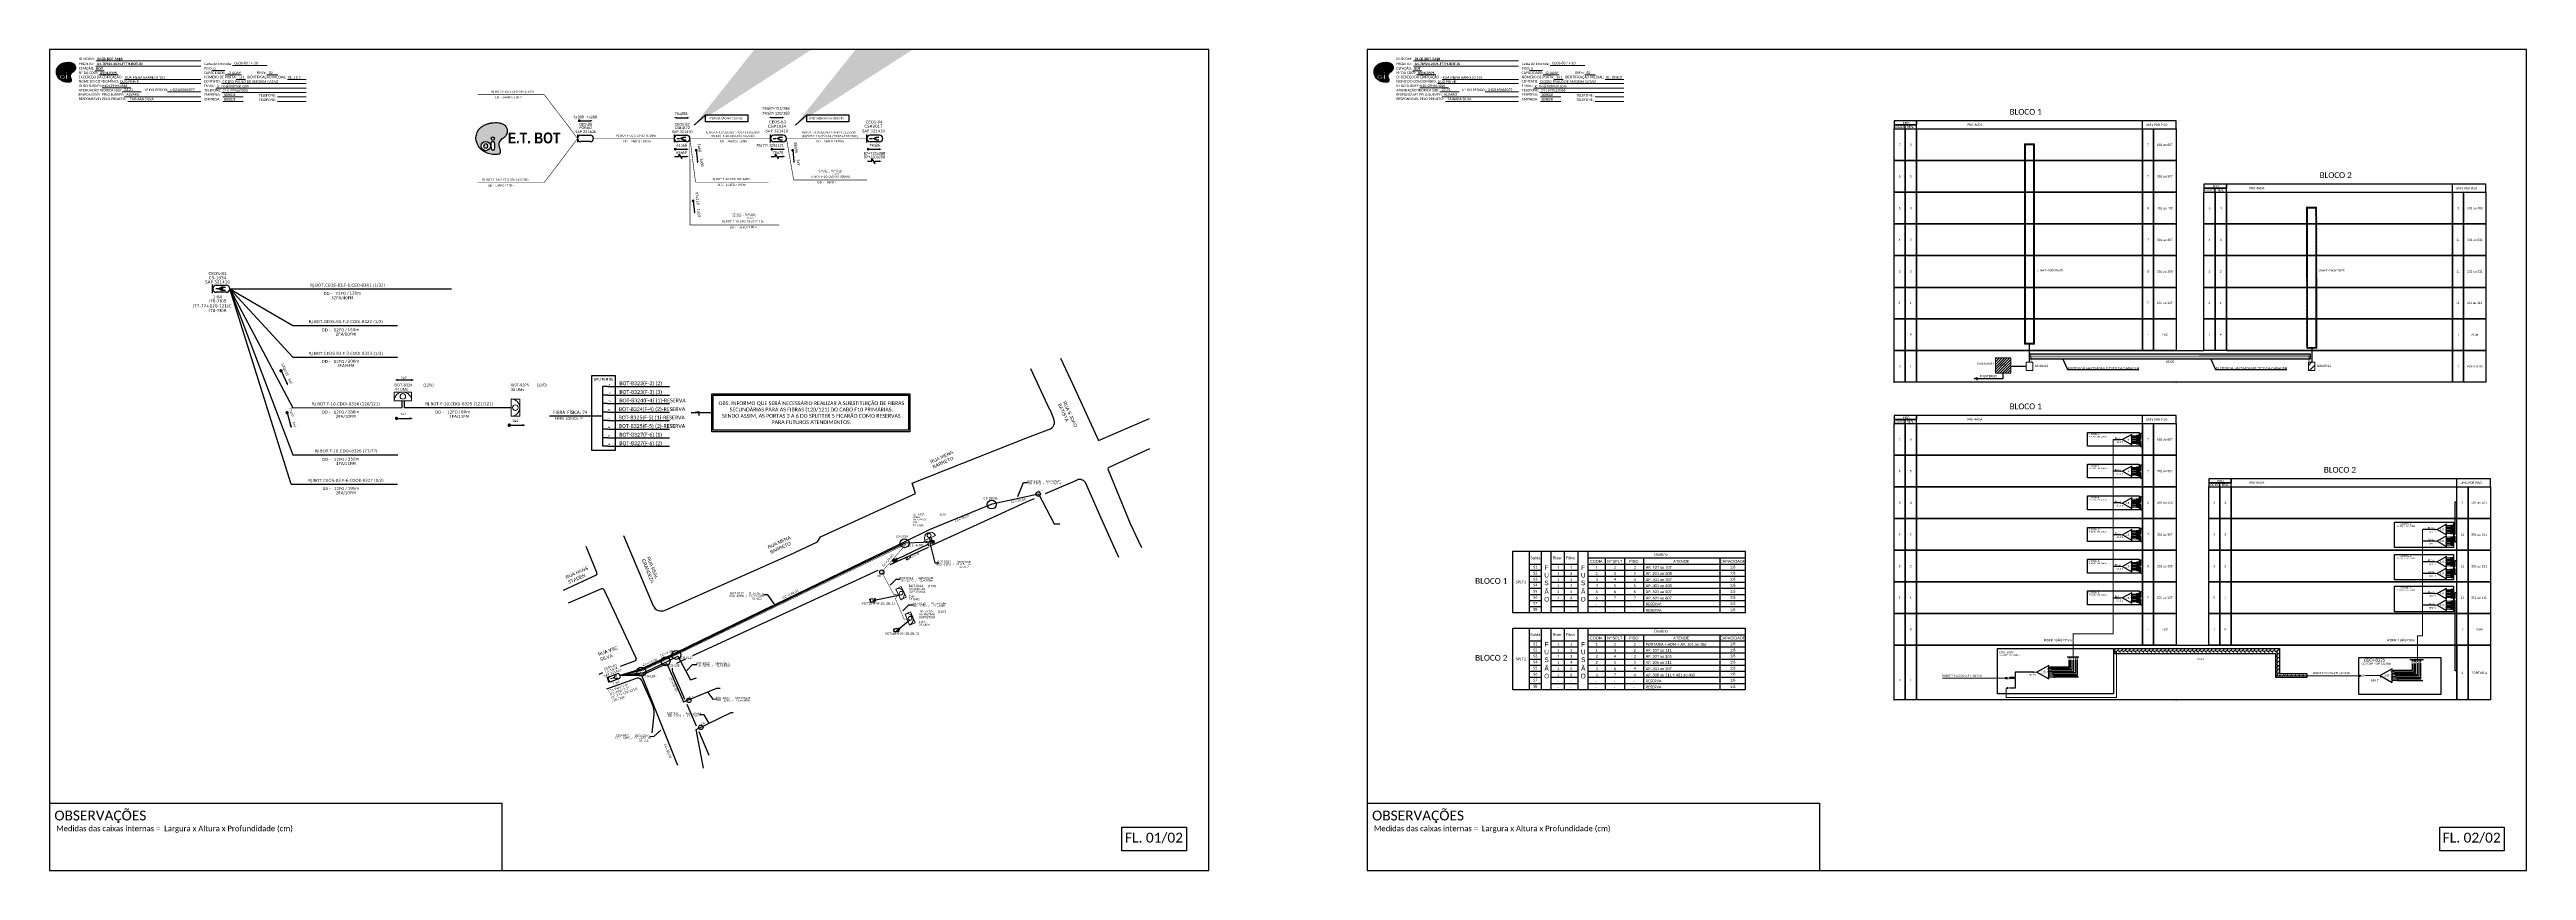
# Paper-space layout 'CDOI-8324-8325' of a CAD drawing. Extents: x 0 to 1792, y 0 to 594.
# The model-space entities are those that its viewports show. They can reach past a viewport. Long polylines and large blocks are cut down to what shows.
import ezdxf
from ezdxf.enums import TextEntityAlignment as Align

# ---------------------------------------------------------------- set-up
doc = ezdxf.new("R2010")
doc.units = 0
doc.linetypes.add('PHANTOM2', pattern=[1.25, 0.625, -0.125, 0.125, -0.125, 0.125, -0.125])
for name, color, linetype in [('10.4-Postes', 1, 'Continuous'), ('20.4-CEOS', 1, 'Continuous'), ('20.5-CABO AÉREO', 1, 'Continuous'), ('20.5-CEO', 1, 'Continuous'), ('CAP a instalar', 1, 'Continuous'), ('celulas gpon', 7, 'Continuous'), ('E.T.', 7, 'Continuous'), ('label_cabos', 7, 'Continuous'), ('Legenda', 1, 'Continuous'), ('locais', 7, 'Continuous'), ('locais legendas', 7, 'Continuous'), ('QUADRA', 7, 'Continuous'), ('SETA', 7, 'Continuous'), ('Subida Lateral', 5, 'Continuous'), ('surveys', 7, 'Continuous'), ('surveys legendas', 7, 'Continuous')]:
    doc.layers.add(name, color=color, linetype=linetype)
for name, color, linetype, lineweight in [("20.0-LEGENDA DOS CDO'S", 1, 'Continuous', 0), ('20.1-CDO_INTERIOR', 1, 'Continuous', 0), ('20.2-CDO_POSTE', 1, 'Continuous', 5), ('20.6-CORDOALHA_SUPORTE', 7, 'Continuous', 25), ('40.1-ETIQUETAS', 1, 'Continuous', 20), ('CORDOALHA_SUPORTE', 7, 'Continuous', 25), ('Segmento Logradouro Texto', 7, 'Continuous', 0)]:
    doc.layers.add(name, color=color, linetype=linetype, lineweight=lineweight)
doc.layers.add('DROP DE CLIENTE', color=140, linetype='Continuous', plot=False)
doc.layers.add('EXTRA', color=50, linetype='Continuous', plot=False)
doc.styles.add('ARIAL', font='arial.ttf')
doc.styles.add('DIGICADE', font='arial.ttf')
doc.styles.add('ROMANS', font='romans')
doc.styles.add('siredit', font='verdana.ttf')
doc.styles.get("Standard").update_dxf_attribs({"font": 'arial.ttf'})
doc.styles.add('SWISS BIT', font='swisscb.ttf')
doc.styles.add('WMF-Calibri0', font='calibri.ttf')
doc.styles.add('WMF-Calibri1', font='calibrib.ttf')
doc.linetypes.add('FENCELINE1', pattern='A,0.25,-0.1,[133,ltypeshp.shx,S=0.1,R=0,X=-0.1,Y=0],-0.1,1', length=1.45)
doc.linetypes.add('RESERVA', pattern='A,0.5,-0.15,["RESERVA",Standard,S=0.18,R=0,X=0,Y=-0.1],-1.3', length=1.95)
doc.dimstyles.new('CC', dxfattribs={"dimtxt": 1, "dimasz": 2, "dimexe": 0.18, "dimexo": 0.0625, "dimgap": 0.09, "dimtad": 0, "dimdec": 0, "dimrnd": 1, "dimzin": 0, "dimdsep": 46, "dimtxsty": 'siredit', "dimblk": 'NONE', "dimcen": 0, "dimse1": 1, "dimse2": 1, "dimsd1": 1, "dimsd2": 1, "dimclrt": 7, "dimadec": 0, "dimazin": 0, "dimtfac": 1, "dimtdec": 0, "dimtofl": 0, "dimtmove": 0, "dimatfit": 3, "dimfxl": 0, "dimtolj": 1, "dimtzin": 0, "dimarcsym": 0})
doc.dimstyles.new('CL', dxfattribs={"dimtxt": 1, "dimasz": 2, "dimexe": 0.18, "dimexo": 0.0625, "dimgap": 0.09, "dimtad": 0, "dimdec": 0, "dimrnd": 1, "dimzin": 0, "dimdsep": 46, "dimtxsty": 'siredit', "dimblk": 'NONE', "dimcen": 0, "dimse1": 1, "dimse2": 1, "dimsd1": 1, "dimsd2": 1, "dimclrt": 7, "dimadec": 0, "dimazin": 0, "dimtfac": 1, "dimtdec": 0, "dimtofl": 0, "dimtmove": 0, "dimatfit": 3, "dimfxl": 0, "dimtolj": 1, "dimtzin": 0, "dimarcsym": 0})
doc.dimstyles.get("Standard").update_dxf_attribs({"dimtxt": 0.18, "dimasz": 0.18, "dimexe": 0.18, "dimexo": 0.0625, "dimgap": 0.09, "dimtad": 0, "dimtih": 1, "dimtoh": 1, "dimdec": 4, "dimzin": 0, "dimdsep": 46, "dimtxsty": 'Standard', "dimcen": 0.09, "dimadec": 0, "dimazin": 0, "dimtfac": 1, "dimtdec": 4, "dimtofl": 0, "dimtmove": 0, "dimatfit": 3, "dimfxl": 0, "dimtolj": 1, "dimtzin": 0, "dimarcsym": 0})
pattern_1 = [(45, (1211.0895, -194.9693), (-2.828781, 2.828781), [-1.3335, 1.3335, -1.3335]), (45, (1213.9165, -194.9693), (-2.828781, 2.828781), [-1.3335, 1.3335, -1.3335]), (135, (1211.0895, -194.9693), (-2.828781, -2.828781), [0.66675, -2.667, 0.66675]), (135, (1213.9165, -194.9693), (-2.828781, -2.828781), [0.66675, -2.667, 0.66675])]

# ---------------------------------------------------------------- blocks, each defined once
blk = doc.blocks.new('OI')
h = blk.add_hatch(color=40)
edge = h.paths.add_edge_path()
edge.add_spline(control_points=[(4.35, -0.67), (3.92, -0.99), (3.26, -1.5), (2.81, -2.59), (2.9, -3.5), (3.06, -4.27), (3.31, -4.85), (3.37, -5.39), (3.4, -5.88), (3.2, -6.4), (2.54, -6.61), (1.65, -6.63), (0.55, -6.67), (-0.56, -6.42), (-1.61, -6.14), (-2.77, -5.61), (-3.92, -4.77), (-4.89, -3.7), (-5.34, -2.65), (-5.6, -1.94), (-5.85, -0.96), (-5.71, 0.47), (-5.1, 2.02), (-4.14, 3.02), (-3.3, 3.61), (-2.37, 4.16), (-1.36, 4.44), (-0.56, 4.7), (0.79, 4.85), (2.24, 4.97), (3.79, 4.57), (4.67, 4.21), (5.44, 3.65), (5.76, 2.99), (6.03, 2.21), (6.01, 1.46), (5.72, 0.64), (5.31, 0.08), (4.88, -0.38), (4.51, -0.55), (4.35, -0.67)], knot_values=[0, 0, 0, 0, 1.60434, 2.417191, 3.427595, 4.282808, 4.776746, 5.304182, 5.888771, 6.258406, 6.858137, 7.79129, 8.986195, 10.124242, 11.187857, 12.242908, 13.953784, 15.414161, 16.515391, 17.349188, 17.675853, 19.552021, 21.515531, 22.568638, 23.63245, 24.621084, 25.782718, 26.745347, 27.142653, 29.870543, 31.004649, 31.921532, 32.709589, 33.801391, 34.042471, 35.192333, 35.971461, 36.628871, 37.254359, 37.836911, 37.836911, 37.836911, 37.836911], degree=3, periodic=0)
h.paths.add_polyline_path([(1.13, -0.87, -1), (-0.04, -0.87, -1)], flags=16)
edge = h.paths.add_edge_path(flags=16)
edge.add_ellipse((0.56, -3.59), major_axis=(-0.02, 1.71), ratio=0.361305, start_angle=0, end_angle=360)
h.paths.add_polyline_path([(-0.36, -3.62, -1), (-3.8, -3.62, -1)], flags=16)
edge = h.paths.add_edge_path(flags=0)
edge.add_ellipse((-2.08, -3.62), major_axis=(0, 0.885), ratio=0.758294, start_angle=0, end_angle=360)
at = {"color": 40}
for centre, radius in [((-2.08, -3.62), 1.72), ((0.54, -0.87), 0.587)]:
    blk.add_circle(centre, radius, dxfattribs=at)
blk.add_ellipse((-2.08, -3.62), major_axis=(0, 0.885), ratio=0.758294, start_param=-3.141592653589792, end_param=3.141592653589792, dxfattribs=at)
blk.add_ellipse((0.56, -3.59), major_axis=(-0.02, 1.71), ratio=0.361305, dxfattribs=at)
at = {"color": 40, "start_tangent": (-0.800898, -0.598801), "end_tangent": (-0.800898, -0.598801)}
blk.add_spline([(4.35, -0.67), (3.2, -1.78), (2.9, -2.54), (2.92, -3.55), (3.12, -4.38), (3.28, -4.85), (3.37, -5.37), (3.35, -5.95), (3.2, -6.29), (2.66, -6.55), (1.73, -6.63), (0.54, -6.62), (-0.58, -6.41), (-1.6, -6.11), (-2.56, -5.67), (-3.95, -4.67), (-4.89, -3.56), (-5.37, -2.56), (-5.64, -1.78), (-5.72, -1.46), (-5.63, 0.42), (-4.84, 2.22), (-4.13, 2.99), (-3.27, 3.62), (-2.4, 4.09), (-1.3, 4.47), (-0.37, 4.72), (0.02, 4.77), (2.75, 4.8), (3.85, 4.53), (4.69, 4.16), (5.31, 3.68), (5.85, 2.73), (5.93, 2.5), (5.94, 1.35), (5.67, 0.62), (5.29, 0.08), (4.84, -0.36), (4.35, -0.67)], degree=3, dxfattribs=at)
blk = doc.blocks.new('SPLT_1-8_SC-APC')
at = {"color": 1, "lineweight": 0}
blk.add_lwpolyline([(-17, -7.5), (-19.3, -7.5)], dxfattribs=at)
at = {"color": 1}
blk.add_lwpolyline([(-7.4, -2.1), (-17, -7.5), (-7.4, -13), (-7.4, -2.1)], dxfattribs=at)
at = {"color": 3, "lineweight": 0}
for points in [[(-3, -3.5), (-7.4, -3.5)], [(-7.4, -4.7), (-3, -4.7)], [(-7.4, -5.8), (-3, -5.8)], [(-7.4, -7), (-3, -7)], [(-7.4, -8.1), (-3, -8.1)], [(-7.4, -9.3), (-3, -9.3)], [(-7.4, -10.4), (-3, -10.4)], [(-7.4, -11.6), (-3, -11.6)], [(-2.4, -3), (-2.4, -4)], [(-2.4, -3), (0, -3)], [(-2.4, -4), (0, -4)], [(-2.4, -4.2), (-2.4, -5.2)], [(-2.4, -4.2), (0, -4.2)], [(-2.4, -5.2), (0, -5.2)], [(-2.4, -5.3), (-2.4, -6.3)], [(-2.4, -5.3), (0, -5.3)], [(-2.4, -6.3), (0, -6.3)], [(-2.4, -6.5), (-2.4, -7.5)], [(-2.4, -6.5), (0, -6.5)], [(-2.4, -7.5), (0, -7.5)], [(-2.4, -7.6), (-2.4, -8.6)], [(-2.4, -7.6), (0, -7.6)], [(-2.4, -8.6), (0, -8.6)], [(-2.4, -8.8), (-2.4, -9.8)], [(-2.4, -8.8), (0, -8.8)], [(-2.4, -9.8), (0, -9.8)], [(-2.4, -9.9), (-2.4, -10.9)], [(-2.4, -9.9), (0, -9.9)], [(-2.4, -10.9), (0, -10.9)], [(-2.4, -11.1), (-2.4, -12.1)], [(-2.4, -11.1), (0, -11.1)], [(-2.4, -12.1), (0, -12.1)]]:
    blk.add_lwpolyline(points, dxfattribs=at)
for points in [[(-3, -3.2), (-2.4, -3.2), (-2.4, -3.8), (-3, -3.8)], [(-3, -4.4), (-2.4, -4.4), (-2.4, -5), (-3, -5)], [(-3, -5.5), (-2.4, -5.5), (-2.4, -6.1), (-3, -6.1)], [(-3, -6.7), (-2.4, -6.7), (-2.4, -7.3), (-3, -7.3)], [(-3, -7.8), (-2.4, -7.8), (-2.4, -8.4), (-3, -8.4)], [(-3, -9), (-2.4, -9), (-2.4, -9.6), (-3, -9.6)], [(-3, -10.1), (-2.4, -10.1), (-2.4, -10.7), (-3, -10.7)], [(-3, -11.3), (-2.4, -11.3), (-2.4, -11.9), (-3, -11.9)]]:
    blk.add_lwpolyline(points, close=True, dxfattribs=at)
at = {"color": 1, "style": 'ARIAL'}
for s, height, p in [('1:8', 2, (-13.9, -8.4)), ('S1', 0.75, (-8.7, -3.8)), ('S2', 0.75, (-8.7, -5)), ('S3', 0.75, (-8.7, -6.2)), ('S4', 0.75, (-8.7, -7.4)), ('S5', 0.75, (-8.7, -8.6)), ('S6', 0.75, (-8.7, -9.7)), ('S7', 0.75, (-8.7, -10.8)), ('S8', 0.75, (-8.7, -11.9))]:
    blk.add_text(s, height=height, dxfattribs=at).set_placement(p)
blk = doc.blocks.new('SPLT_1-8_DIV_DIR')
h = blk.add_hatch(color=3)
h.dxf.hatch_style = 1
edge = h.paths.add_edge_path()
edge.add_arc((12.8, 4), 0.242, 0, 360)
h = blk.add_hatch(color=3)
h.dxf.hatch_style = 1
edge = h.paths.add_edge_path()
edge.add_arc((13.3, 2.9), 0.242, 0, 360)
h = blk.add_hatch(color=3)
h.dxf.hatch_style = 1
edge = h.paths.add_edge_path()
edge.add_arc((13.8, 1.7), 0.242, 0, 360)
h = blk.add_hatch(color=3)
h.dxf.hatch_style = 1
edge = h.paths.add_edge_path()
edge.add_arc((14.3, 0.6), 0.242, 0, 360)
h = blk.add_hatch(color=3)
h.dxf.hatch_style = 1
edge = h.paths.add_edge_path()
edge.add_arc((14.8, -0.6), 0.242, 0, 360)
h = blk.add_hatch(color=3)
h.dxf.hatch_style = 1
edge = h.paths.add_edge_path()
edge.add_arc((15.3, -1.7), 0.242, 0, 360)
h = blk.add_hatch(color=3)
h.dxf.hatch_style = 1
edge = h.paths.add_edge_path()
edge.add_arc((15.8, -2.9), 0.242, 0, 360)
h = blk.add_hatch(color=3)
h.dxf.hatch_style = 1
edge = h.paths.add_edge_path()
edge.add_arc((16.3, -4), 0.242, 0, 360)
at = {"color": 1, "lineweight": 0}
blk.add_lwpolyline([(2.2, 0), (0, 0)], dxfattribs=at)
at = {"color": 1}
blk.add_lwpolyline([(11.9, 5.4), (2.2, 0), (11.9, -5.4), (11.9, 5.4)], dxfattribs=at)
at = {"color": 7, "lineweight": 0}
for points in [[(12.8, 4), (11.9, 4)], [(11.9, 2.9), (13.3, 2.9)], [(11.9, 1.7), (13.8, 1.7)], [(11.9, 0.6), (14.3, 0.6)], [(11.9, -0.6), (14.8, -0.6)], [(11.9, -1.7), (15.3, -1.7)], [(11.9, -2.9), (15.8, -2.9)], [(11.9, -4), (16.3, -4)]]:
    blk.add_lwpolyline(points, dxfattribs=at)
at = {"color": 3}
for centre in [(12.8, 4), (13.3, 2.9), (13.8, 1.7), (14.3, 0.6), (14.8, -0.6), (15.3, -1.7), (15.8, -2.9), (16.3, -4)]:
    blk.add_circle(centre, 0.242, dxfattribs=at)
at = {"color": 1, "style": 'ARIAL'}
for s, height, p in [('1:8', 2, (5.3, -0.9)), ('S1', 0.75, (10.5, 3.8)), ('S2', 0.75, (10.5, 2.6)), ('S3', 0.75, (10.5, 1.4)), ('S4', 0.75, (10.5, 0.2)), ('S5', 0.75, (10.5, -1)), ('S6', 0.75, (10.5, -2.1)), ('S7', 0.75, (10.5, -3.2)), ('S8', 0.75, (10.5, -4.4))]:
    blk.add_text(s, height=height, dxfattribs=at).set_placement(p)
blk = doc.blocks.new('ETIQUETA_RS5F')
at = {"layer": '40.1-ETIQUETAS', "color": 0, "style": 'siredit'}
blk.add_text('/', height=1.5, dxfattribs=at).set_placement((1.6, -2), align=Align.MIDDLE_RIGHT)
for tag, p in [('ETIQUETA_R_SECUNDARIA', (1.2, 2.1)), ('ETIQUETA_R_PRIMARIA', (1.2, 4.1)), ('F_ATIVAS/F_MORTAS', (1.1, -4.2))]:
    blk.add_attdef(tag, text='', height=1.5, dxfattribs=at).set_placement(p, align=Align.MIDDLE_CENTER)
for tag, p in [('TIPO_CABO', (-6.6, -2.1)), ('CAP_CABO', (0.4, -2.1))]:
    blk.add_attdef(tag, text='', height=1.5, dxfattribs=at).set_placement(p, align=Align.MIDDLE_RIGHT)
for tag, p in [('FUSÃO_1', (0.8, -8.4)), ('FUSÃO_2', (0.8, -10.6)), ('FUSÃO_3', (0.8, -12.9)), ('FUSÃO_4', (0.8, -15.1)), ('FUSÃO_5', (0.8, -17.2))]:
    blk.add_attdef(tag, text='', height=1.5, dxfattribs=at).set_placement(p, align=Align.CENTER)
blk.add_attdef('METROS', text='', height=1.5, dxfattribs=at).set_placement((2.1, -2), align=Align.MIDDLE_LEFT)
blk = doc.blocks.new('_None')
blk = doc.blocks.new('Inst CB DT OCUP CFOA-SM-AS-80-TS-36')
at = {"layer": 'label_cabos', "color": 0, "style": 'siredit'}
for tag, flags, p in [('ID_ATIVIDADE', 3, (1.3, 2.7)), ('FATOR', 1, (11.6, 2.6))]:
    blk.add_attdef(tag, text='', height=1, rotation=359.69, dxfattribs=dict(at, flags=flags)).set_placement(p, align=Align.MIDDLE_CENTER)
for tag, p in [('DESTINO_CABO', (3.1, 1.3)), ('TIPO_CABO', (1.8, 0)), ('CABO', (4.7, -0.1)), ('/', (7.7, -0.1)), ('LANCE', (10.9, 0)), ('TIPO_CABO', (13.1, 1.2)), ('UND', (16, 0)), ('FID', (13.1, -1.4))]:
    blk.add_attdef(tag, text='', height=1, rotation=359.69, dxfattribs=at).set_placement(p, align=Align.MIDDLE_CENTER)
blk.add_attdef('QTDE', (12.4, -0.5), '', height=1, rotation=359.69, dxfattribs=at)
blk = doc.blocks.new('SURVEY_SURVEY')
for p, q in [((0, 0.000015), (-0.000015, 0.000011)), ((-0.000015, 0.000011), (-0.00001, 0.000011)), ((-0.00001, 0), (-0.00001, 0.000011)), ((0.00001, 0), (-0.00001, 0)), ((0, 0.000015), (0.000015, 0.000011)), ((0.00001, 0.000016), (0.000012, 0.000016)), ((0.00001, 0.000012), (0.00001, 0.000016)), ((0.000015, 0.000011), (0.00001, 0.000011)), ((0.00001, 0.000011), (0.00001, 0)), ((0.000012, 0.000016), (0.000012, 0.000012))]:
    blk.add_line(p, q)
blk = doc.blocks.new('CDOE_CT_POST_DESENHO')
at = {"color": 0}
blk.add_line((2.14, 0.39), (-2.11, 0.39), dxfattribs=at)
for centre, radius in [((0.01, 1.4), 0.733), ((0.01, 0), 0.393)]:
    blk.add_circle(centre, radius, dxfattribs=at)
blk.add_arc((0.01, 0.39), 2.12, 0, 180, dxfattribs=at)
blk = doc.blocks.new('*U75')
at = {"layer": '20.4-CEOS', "color": 7, "style": 'siredit'}
for tag, p in [('FIBRAS_SPLITTER', (0, 0)), ('FIBRAS_TOP_C', (0, -4.1)), ('RESERVA_FINAIS', (0, -5.5))]:
    blk.add_attdef(tag, p, '', height=1.01, dxfattribs=at)
for tag, p, flags in [('ID_ATIVIDADE', (0, -6.8), 3), ('FATOR', (0, -8.1), 1), ('QTDE', (0, -9.4), 1), ('FID', (0, -10.7), 1)]:
    blk.add_attdef(tag, p, '', height=1.01, dxfattribs=dict(at, flags=flags))
blk = doc.blocks.new('*U76')
at = {"layer": '20.4-CEOS', "color": 7, "style": 'siredit'}
blk.add_attdef('FIBRAS_SPLITTER', (0, 0), '', height=1.01, dxfattribs=at)
for tag, p, flags in [('ID_ATIVIDADE', (0, -1.5), 3), ('FATOR', (0, -2.8), 1), ('QTDE', (0, -4.1), 1), ('FID', (0, -5.4), 1)]:
    blk.add_attdef(tag, p, '', height=1.01, dxfattribs=dict(at, flags=flags))
blk = doc.blocks.new('Inst CDOE-16 CAIXA DIST OPT CDOE 48F_16D C_SPL_2_1_8')
at = {"layer": "20.0-LEGENDA DOS CDO'S", "color": 0, "style": 'ARIAL'}
for tag, p, height in [('1:XX', (0, 1.7), 0.8), ('FID', (0.1, 5.2), 0.8), ('CORDOALHA', (0.1, 4), 0.8), ('SAP', (0.1, 3), 0.8), ('UMS', (0.1, 0.2), 1)]:
    blk.add_attdef(tag, p, '', height=height, rotation=0.118, dxfattribs=at)
at = {"layer": "20.0-LEGENDA DOS CDO'S", "color": 0}
for tag, p, style, flags in [('ID_ATIVIDADE', (0.1, 6.5), 'ARIAL', 3), ('FATOR', (7.9, 6.5), 'ARIAL', 1), ('QTDE', (0.1, -1.2), 'DIGICADE', 3)]:
    blk.add_attdef(tag, p, '', height=0.8, rotation=0.118, dxfattribs=dict(at, style=style, flags=flags))
at = {"layer": "20.0-LEGENDA DOS CDO'S", "color": 0, "style": 'ARIAL'}
blk.add_attdef('FIBRAS_UTILIZADAS', text='', height=0.8, rotation=0.118, dxfattribs=at).set_placement((8.1, 5.3), align=Align.CENTER)
blk = doc.blocks.new('Inst CORD ALUMINIO 4.8 MM 3F(sem recursos)')
at = {"color": 0, "lineweight": 0, "style": 'ROMANS'}
blk.add_attdef('FID', (-19.2, -2.2), '', height=1, dxfattribs=at)
at = {"color": 0, "lineweight": 0, "style": 'ROMANS', "flags": 3}
for tag, p in [('FATOR', (-5.2, -4.4)), ('ID_ATIVIDADE', (-5.2, -6.7))]:
    blk.add_attdef(tag, p, '', height=1, dxfattribs=at)
at = {"color": 0, "lineweight": 0, "style": 'ROMANS'}
blk.add_attdef('LANCE', text='', height=1, dxfattribs=at).set_placement((-0.5, -2.2), align=Align.RIGHT)
at = {"layer": 'label_cabos', "color": 0, "style": 'siredit'}
blk.add_attdef('QTDE', (-0.5, -2.2), '', height=1, rotation=359.69, dxfattribs=at)
blk = doc.blocks.new('LEGENDA DOS CABOS')
at = {"layer": 'EXTRA', "color": 0, "style": 'siredit'}
for tag, p in [('ID', (4.6, 1)), ('XX', (9, 1))]:
    blk.add_attdef(tag, text='', height=0.48, rotation=359.69, dxfattribs=at).set_placement(p, align=Align.MIDDLE_CENTER)
at = {"layer": 'Legenda', "color": 0, "style": 'siredit'}
for tag, p in [('TIPO_CABO', (1.3, 0)), ('CABO', (4.7, -0.1)), ('/', (6.8, -0.1)), ('METROS', (10, -0.1))]:
    blk.add_attdef(tag, text='', height=0.8, rotation=359.69, dxfattribs=at).set_placement(p, align=Align.MIDDLE_CENTER)
blk = doc.blocks.new('Inst CB DT OCUP CFOA-SM-DD-S-72')
at = {"layer": 'label_cabos', "color": 0, "style": 'siredit'}
for tag, flags, p in [('ID_ATIVIDADE', 3, (1.3, 2.7)), ('FATOR', 1, (11.6, 2.6))]:
    blk.add_attdef(tag, text='', height=1, rotation=359.69, dxfattribs=dict(at, flags=flags)).set_placement(p, align=Align.MIDDLE_CENTER)
for tag, p in [('TIPO_CABO', (1.1, 0)), ('DESTINO_CABO', (3.1, 1.3)), ('CABO', (4.7, -0.1)), ('/', (7.7, -0.1)), ('LANCE', (10.4, 0)), ('TIPO_CABO', (13.1, 1.2)), ('UND', (16.5, 0)), ('FID', (13.6, -1.4))]:
    blk.add_attdef(tag, text='', height=1, rotation=359.69, dxfattribs=at).set_placement(p, align=Align.MIDDLE_CENTER)
blk.add_attdef('QTDE', (11.9, -0.5), '', height=1, rotation=359.69, dxfattribs=at)
blk = doc.blocks.new('Inst CB DT OCUP CFOA-SM-ASU-120-S-12')
at = {"layer": 'label_cabos', "color": 0, "style": 'siredit'}
for tag, flags, p in [('ID_ATIVIDADE', 3, (1.3, 2.7)), ('FATOR', 1, (11.6, 2.6))]:
    blk.add_attdef(tag, text='', height=1, rotation=359.69, dxfattribs=dict(at, flags=flags)).set_placement(p, align=Align.MIDDLE_CENTER)
for tag, p in [('TIPO_CABO', (1.3, 0)), ('DESTINO_CABO', (3.1, 1.3)), ('CABO', (4.7, -0.1)), ('/', (7.7, -0.1)), ('LANCE', (10.9, 0)), ('TIPO_CABO', (13.1, 1.2)), ('UND', (16, 0)), ('FID', (13.1, -1.4))]:
    blk.add_attdef(tag, text='', height=1, rotation=359.69, dxfattribs=at).set_placement(p, align=Align.MIDDLE_CENTER)
blk.add_attdef('QTDE', (12.4, -0.5), '', height=1, rotation=359.69, dxfattribs=at)
blk = doc.blocks.new('Inst CB ESP CFOA-SM-ASU-120-S-12')
at = {"layer": 'label_cabos', "color": 0, "style": 'siredit'}
for tag, flags, p in [('ID_ATIVIDADE', 3, (1.3, 2.7)), ('FATOR', 1, (11.6, 2.6))]:
    blk.add_attdef(tag, text='', height=1, rotation=359.69, dxfattribs=dict(at, flags=flags)).set_placement(p, align=Align.MIDDLE_CENTER)
for tag, p in [('TIPO_CABO', (1.3, 0)), ('DESTINO_CABO', (3.1, 1.3)), ('CABO', (4.7, -0.1)), ('/', (7.7, -0.1)), ('LANCE', (10.8, 0)), ('TIPO_CABO', (13.1, 1.2)), ('UND', (16, 0)), ('FID', (13.1, -1.4))]:
    blk.add_attdef(tag, text='', height=1, rotation=359.69, dxfattribs=at).set_placement(p, align=Align.MIDDLE_CENTER)
blk.add_attdef('QTDE', (12.4, -0.5), '', height=1, rotation=359.69, dxfattribs=at)
blk = doc.blocks.new('CDOI-12 ADAP SAP 05 ESQ')
at = {"color": 1}
blk.add_lwpolyline([(5016, -490.3), (5016, -490.3), (5016, -490.3), (4962.9, -490.3), (4962.9, -466.4), (4962.9, -466.4)], dxfattribs=at)
blk.add_lwpolyline([(4962.9, -466.4), (5016, -466.4), (5016, -490.3), (4962.9, -490.3)], close=True, dxfattribs=at)
blk = doc.blocks.new('*U66')
at = {"color": 3}
blk.add_lwpolyline([(0.0000405, 0.000041), (0.0001936, 0.000041), (0.0001936, 0.0000158), (0.0000405, 0.0000158)], close=True, dxfattribs=at)
at = {"color": 3, "style": 'ARIAL'}
blk.add_attdef('SERVIÇO_EM_EMENDA_EXIST', text='', height=0.00000666, dxfattribs=at).set_placement((0.0001321, 0.0000254), align=Align.RIGHT)
blk.add_attdef('FID', (0.0001344, 0.0000254), '', height=0.00000666, dxfattribs=at)
at = {"layer": '10.4-Postes', "lineweight": 0, "style": 'ROMANS'}
for tag, p, flags in [('ID_ATIVIDADE', (-0.0000068, -0.0000086), 3), ('QTDE', (-0.000006, -0.000014), 3), ('FATOR', (-0.0000019, -0.0000113), 1)]:
    blk.add_attdef(tag, p, '', height=0.00000209, dxfattribs=dict(at, flags=flags))
at = {"color": 3}
blk.add_leader([(-0.0000002, 0.0000042), (0.0000405, 0.000041)], dimstyle='CL', override={"dimgap": 0.09, "dimtad": 0}, dxfattribs=at)

msp = doc.modelspace()

# ---------------------------------------------------------------- hatches: boundary and pattern name
msp.add_hatch(color=5).paths.add_polyline_path([(1773.5, 1182.7), (1770.5, 1181.1), (1773.5, 1179.6)])
h = msp.add_hatch()
h.set_pattern_fill('ANSI32', color=3, scale=0.07)
h.set_pattern_definition([(45, (-3223.85126, 2156.1751), (-0.47146345, 0.47146345), []), (45, (-3223.53695, 2156.1751), (-0.47146345, 0.47146345), [])])
h.paths.add_polyline_path([(2131, 639.5), (2123.7, 639.5), (2123.7, 494.5), (2131, 494.5)])
h.paths.add_polyline_path([(2124.4, 638.8), (2130.3, 638.8), (2130.3, 495.2), (2124.4, 495.2)], flags=16)
h = msp.add_hatch()
h.set_pattern_fill('ANSI32', color=3, scale=0.07)
h.set_pattern_definition([(45, (-3019.5897, 2147.0077), (-0.47146345, 0.47146345), []), (45, (-3019.27536, 2147.0077), (-0.47146345, 0.47146345), [])])
h.paths.add_polyline_path([(2335.1, 593.6), (2327.7, 593.6), (2327.9, 491.5), (2335.3, 491.5)])
h.paths.add_polyline_path([(2328.4, 592.9), (2334.4, 592.9), (2334.6, 492.2), (2328.6, 492.2)], flags=16)
h = msp.add_hatch()
h.set_pattern_fill('ANSI31', color=1, scale=0.42)
h.set_pattern_definition([(45, (1597.4434, 2354.559), (-0.9429269, 0.9429269), [])])
h.paths.add_polyline_path([(2113.8, 484.7), (2102.7, 484.7), (2102.7, 473.6), (2113.8, 473.6)])
h.paths.add_polyline_path([(2106, 478.3), (2110.8, 478.3), (2110.8, 480.7), (2106, 480.7)], flags=24)
h = msp.add_hatch()
h.set_pattern_fill('SAND', color=252, scale=0.7, style=0)
h.set_pattern_definition(pattern_1)
h.paths.add_polyline_path([(2330.3, 487.6), (2127.9, 487.6), (2127.9, 483.7), (2330.3, 483.7)])
h = msp.add_hatch()
h.set_pattern_fill('ANSI31', color=1, style=0)
h.paths.add_polyline_path([(2333.7, 481.5), (2329.1, 481.5), (2329.1, 475.5), (2333.7, 475.5)])
h.paths.add_polyline_path([(2334.9, 477.5), (2345.8, 477.5), (2345.8, 480), (2334.9, 480)], flags=9)
h = msp.add_hatch(color=3)
h.dxf.hatch_style = 1
edge = h.paths.add_edge_path()
edge.add_arc((2193.1, 425.4), 0.179, 0, 360)
h = msp.add_hatch(color=3)
h.dxf.hatch_style = 1
edge = h.paths.add_edge_path()
edge.add_arc((2193.1, 402.5), 0.179, 0, 360)
h = msp.add_hatch(color=3)
h.dxf.hatch_style = 1
edge = h.paths.add_edge_path()
edge.add_arc((2193.1, 379.6), 0.179, 0, 360)
h = msp.add_hatch(color=3)
h.dxf.hatch_style = 1
edge = h.paths.add_edge_path()
edge.add_arc((2420.6, 360.4), 0.179, 0, 360)
h = msp.add_hatch(color=3)
h.dxf.hatch_style = 1
edge = h.paths.add_edge_path()
edge.add_arc((2193.1, 356.6), 0.179, 0, 360)
h = msp.add_hatch(color=3)
h.dxf.hatch_style = 1
edge = h.paths.add_edge_path()
edge.add_arc((2420.6, 352), 0.179, 0, 360)
h = msp.add_hatch(color=3)
h.dxf.hatch_style = 1
edge = h.paths.add_edge_path()
edge.add_arc((2193.1, 333.7), 0.179, 0, 360)
h = msp.add_hatch(color=3)
h.dxf.hatch_style = 1
edge = h.paths.add_edge_path()
edge.add_arc((2420.6, 337.1), 0.179, 0, 360)
h = msp.add_hatch(color=3)
h.dxf.hatch_style = 1
edge = h.paths.add_edge_path()
edge.add_arc((2420.6, 328.6), 0.179, 0, 360)
h = msp.add_hatch(color=3)
h.dxf.hatch_style = 1
edge = h.paths.add_edge_path()
edge.add_arc((2193.1, 310.8), 0.179, 0, 360)
h = msp.add_hatch(color=3)
h.dxf.hatch_style = 1
edge = h.paths.add_edge_path()
edge.add_arc((2420.6, 314), 0.179, 0, 360)
h = msp.add_hatch(color=3)
h.dxf.hatch_style = 1
edge = h.paths.add_edge_path()
edge.add_arc((2420.6, 305.6), 0.179, 0, 360)
h = msp.add_hatch()
h.set_pattern_fill('SAND', color=252, scale=0.7, style=0)
h.set_pattern_definition(pattern_1)
h.paths.add_polyline_path([(2189.1, 270.5), (2305.6, 270.5), (2305.6, 253.3), (2328, 253.3), (2328, 256.3), (2308.3, 256.3), (2308.3, 274.3), (2189.1, 274.3)])
h = msp.add_hatch(color=3)
h.dxf.hatch_style = 1
edge = h.paths.add_edge_path()
edge.add_arc((2130.4, 257.2), 0.197, 0, 360)
h = msp.add_hatch(color=3)
h.dxf.hatch_style = 1
edge = h.paths.add_edge_path()
edge.add_arc((2378.7, 254.7), 0.287, 0, 360)

# ---------------------------------------------------------------- linework, layer by layer
at = {"color": 7, "linetype": 'Continuous'}
for p, q in [((2048.3, 1110.5), (2048.3, 1067.1)), ((2051.9, 1110.5), (2048.3, 1110.5)), ((2052, 1104.2), (2048.5, 1104.2)), ((2052, 1098), (2048.5, 1098)), ((2044.7, 1089.1), (2048.3, 1089.1)), ((2052, 1091.8), (2048.5, 1091.8)), ((2052, 1085.7), (2048.5, 1085.7)), ((2052, 1079.5), (2048.5, 1079.5)), ((2052, 1073.3), (2048.5, 1073.3)), ((2052, 1067.1), (2048.5, 1067.1))]:
    msp.add_line(p, q, dxfattribs=at)
at = {"color": 10, "linetype": 'Continuous'}
for p, q in [((2051.9, 1110.5), (2096.8, 1110.5)), ((2052, 1104.2), (2096.8, 1104.2)), ((2052, 1098), (2096.8, 1098)), ((2052, 1091.8), (2096.8, 1091.8)), ((2052, 1085.7), (2096.8, 1085.7)), ((2052, 1079.5), (2096.8, 1079.5)), ((2052, 1073.3), (2096.8, 1073.3)), ((2052, 1067.1), (2096.8, 1067.1))]:
    msp.add_line(p, q, dxfattribs=at)
at = {"color": 1, "linetype": 'Continuous', "lineweight": 60}
msp.add_line((2044.7, 1089.1), (2009.9, 1089), dxfattribs=at)
at = {"color": 7}
for p, q in [((1753.6, 344.7), (1921.8, 344.7)), ((1753.6, 300), (1753.6, 344.7)), ((1765.4, 344.7), (1765.4, 300)), ((1774.1, 344.7), (1774.1, 300)), ((1781.3, 300), (1781.3, 344.7)), ((1790.7, 344.7), (1790.7, 300)), ((1800.6, 344.7), (1800.6, 300)), ((1807.8, 344.7), (1807.8, 300)), ((1921.8, 344.7), (1921.8, 300)), ((1765.4, 335.4), (1774.1, 335.4)), ((1765.4, 331), (1774.1, 331)), ((1765.4, 326.6), (1774.1, 326.6)), ((1781.3, 335.4), (1800.6, 335.4)), ((1781.3, 331), (1800.6, 331)), ((1781.3, 326.6), (1800.6, 326.6)), ((1807.8, 339.8), (1921.8, 339.8)), ((1807.8, 335.4), (1921.8, 335.4)), ((1807.8, 331), (1921.8, 331)), ((1807.8, 326.6), (1921.8, 326.6)), ((1820.4, 339.8), (1820.4, 300)), ((1834.3, 339.8), (1834.3, 300)), ((1848.2, 339.8), (1848.2, 300)), ((1903.3, 339.8), (1903.3, 300)), ((1765.4, 322.3), (1774.1, 322.3)), ((1765.4, 317.9), (1774.1, 317.9)), ((1765.4, 313.5), (1774.1, 313.5)), ((1765.4, 309.1), (1774.1, 309.1)), ((1765.4, 304.7), (1774.1, 304.7)), ((1781.3, 322.3), (1800.6, 322.3)), ((1781.3, 317.9), (1800.6, 317.9)), ((1781.3, 313.5), (1800.6, 313.5)), ((1781.3, 309.1), (1800.6, 309.1)), ((1781.3, 304.7), (1800.6, 304.7)), ((1807.8, 322.3), (1921.8, 322.3)), ((1807.8, 317.9), (1921.8, 317.9)), ((1807.8, 313.5), (1921.8, 313.5)), ((1807.8, 309.1), (1921.8, 309.1)), ((1807.8, 304.7), (1921.8, 304.7)), ((1921.8, 300), (1753.6, 300)), ((1753.6, 289.1), (1921.8, 289.1)), ((1753.6, 244.4), (1753.6, 289.1)), ((1765.4, 289.1), (1765.4, 244.4)), ((1774.1, 289.1), (1774.1, 244.4)), ((1781.3, 244.4), (1781.3, 289.1)), ((1790.7, 289.1), (1790.7, 244.4)), ((1800.6, 289.1), (1800.6, 244.4)), ((1807.8, 289.1), (1807.8, 244.4)), ((1921.8, 289.1), (1921.8, 244.4)), ((1765.4, 279.8), (1774.1, 279.8)), ((1765.4, 275.4), (1774.1, 275.4)), ((1765.4, 271.1), (1774.1, 271.1)), ((1781.3, 279.8), (1800.6, 279.8)), ((1781.3, 275.4), (1800.6, 275.4)), ((1781.3, 271.1), (1800.6, 271.1)), ((1807.8, 284.2), (1921.8, 284.2)), ((1807.8, 279.8), (1921.8, 279.8)), ((1807.8, 275.4), (1921.8, 275.4)), ((1807.8, 271.1), (1921.8, 271.1)), ((1820.4, 284.2), (1820.4, 244.4)), ((1834.3, 284.2), (1834.3, 244.4)), ((1848.2, 284.2), (1848.2, 244.4)), ((1903.3, 284.2), (1903.3, 244.4)), ((1765.4, 266.7), (1774.1, 266.7)), ((1765.4, 262.3), (1774.1, 262.3)), ((1765.4, 257.9), (1774.1, 257.9)), ((1765.4, 253.5), (1774.1, 253.5)), ((1781.3, 266.7), (1800.6, 266.7)), ((1781.3, 262.3), (1800.6, 262.3)), ((1781.3, 257.9), (1800.6, 257.9)), ((1781.3, 253.5), (1800.6, 253.5)), ((1807.8, 266.7), (1921.8, 266.7)), ((1807.8, 262.3), (1921.8, 262.3)), ((1807.8, 257.9), (1921.8, 257.9)), ((1807.8, 253.5), (1921.8, 253.5)), ((1921.8, 244.4), (1753.6, 244.4)), ((1765.4, 249.1), (1774.1, 249.1)), ((1781.3, 249.1), (1800.6, 249.1)), ((1807.8, 249.1), (1921.8, 249.1))]:
    msp.add_line(p, q, dxfattribs=at)
at = {"color": 3}
msp.add_line((2110, 253.3), (2111.5, 253.3), dxfattribs=at)
at = {"color": 2}
msp.add_line((2117.1, 252.5), (2113, 252.5), dxfattribs=at)
for points in [[(1648.3, 760.2), (2486.9, 760.2), (2486.9, 1354.2), (1648.3, 1354.2), (1648.3, 760.2)], [(1648.3, 113.7), (2486.9, 113.7), (2486.9, 707.7), (1648.3, 707.7), (1648.3, 113.7)], [(2037.5, 650.2), (2037.5, 653.1)], [(2045.6, 650.2), (2233.5, 650.2), (2233.5, 656), (2045.6, 656), (2045.6, 656), (2045.6, 653.1)], [(2209.1, 650.2), (2209.1, 656)], [(2269.8, 604.4), (2457.6, 604.4), (2457.6, 610.2), (2269.8, 610.2), (2269.8, 610.2), (2269.8, 607.3)], [(2433.3, 604.4), (2433.3, 610.2)], [(2261.7, 604.4), (2261.7, 607.3)], [(2037.5, 437.1), (2037.5, 439.9)], [(2045.6, 437.1), (2233.5, 437.1), (2233.5, 442.8), (2045.6, 442.8), (2045.6, 442.8), (2045.6, 439.9)], [(2209.1, 437.1), (2209.1, 442.8)], [(2273.2, 391.2), (2460.8, 391.2), (2460.8, 397), (2273.2, 397), (2273.2, 397), (2273.2, 394.1)], [(2436.5, 391.2), (2436.5, 397)], [(2265.1, 391.2), (2265.1, 394.1)]]:
    msp.add_lwpolyline(points)
at = {"color": 7, "lineweight": 0}
for points in [[(1681.8, 1345.9), (1757.8, 1345.9)], [(1681.3, 1338.9), (1687.8, 1338.9)], [(1681.8, 1342.2), (1757.8, 1342.2)], [(1683.9, 1335.9), (1697.9, 1335.9)], [(1686.3, 1326.4), (1707.1, 1326.4)], [(1699.1, 1329.5), (1757.8, 1329.5)], [(1702.5, 1332.6), (1757.8, 1332.6)], [(1765.6, 1339), (1775, 1339)], [(1768.7, 1326.3), (1834, 1326.3)], [(1772.7, 1329.5), (1834, 1329.5)], [(1775.6, 1335.9), (1787.2, 1335.9)], [(1780.6, 1342.7), (1805.7, 1342.7)], [(1783.2, 1332.6), (1790.1, 1332.6)], [(1805.6, 1335.9), (1813.2, 1335.9)], [(1820.4, 1332.6), (1833.9, 1332.6)], [(1700.8, 1323.5), (1714.7, 1323.5)], [(1702.5, 1319.9), (1757.8, 1319.9)], [(1705, 1316.7), (1757.8, 1316.7)], [(1733.6, 1323.5), (1757.8, 1323.5)], [(1773, 1323), (1834, 1323)], [(1773.6, 1319.9), (1788.4, 1319.9)], [(1773.6, 1316.7), (1788.4, 1316.7)], [(1813.2, 1319.9), (1834, 1319.9)], [(1813.2, 1316.7), (1834, 1316.7)], [(1681.8, 699.4), (1757.8, 699.4)], [(1681.3, 692.4), (1687.8, 692.4)], [(1681.8, 695.7), (1757.8, 695.7)], [(1683.9, 689.4), (1697.9, 689.4)], [(1699.1, 683), (1757.8, 683)], [(1702.5, 686.1), (1757.8, 686.1)], [(1765.6, 692.5), (1775, 692.5)], [(1772.7, 683), (1834, 683)], [(1775.6, 689.4), (1787.2, 689.4)], [(1780.6, 696.2), (1805.7, 696.2)], [(1783.2, 686.1), (1790.1, 686.1)], [(1805.6, 689.4), (1813.2, 689.4)], [(1820.4, 686.1), (1833.9, 686.1)], [(1686.3, 679.9), (1707.1, 679.9)], [(1700.8, 677), (1714.7, 677)], [(1702.5, 673.4), (1757.8, 673.4)], [(1705, 670.2), (1757.8, 670.2)], [(1733.6, 677), (1757.8, 677)], [(1768.7, 679.8), (1834, 679.8)], [(1773, 676.5), (1834, 676.5)], [(1773.6, 673.4), (1788.4, 673.4)], [(1773.6, 670.2), (1788.4, 670.2)], [(1813.2, 673.4), (1834, 673.4)], [(1813.2, 670.2), (1834, 670.2)]]:
    msp.add_lwpolyline(points, dxfattribs=at)
at = {"color": 0, "const_width": 0.99}
for points in [[(2031, 1302.7, 1), (2032, 1302.7, 1)], [(2100.5, 1282.1, 1), (2101.5, 1282.1, 1)], [(2116, 1281.8, 1), (2116.2, 1280.8, 1)], [(2170.3, 1282.1, 1), (2171.3, 1282.1, 1)], [(2185.8, 1281.8, 1), (2185.9, 1280.8, 1)], [(2240, 1282.1, 1), (2241, 1282.1, 1)]]:
    msp.add_lwpolyline(points, format="xyb", close=True, dxfattribs=at)
at = {"color": 0}
for points in [[(2103.7, 1276.8), (2103.7, 1278.5), (2105.8, 1275), (2105.8, 1276.8)], [(2173.4, 1276.8), (2173.4, 1278.5), (2175.5, 1275), (2175.5, 1276.8)], [(2243.2, 1273.4), (2243.2, 1275.1), (2245.3, 1271.6), (2245.3, 1273.4)], [(2127.4, 1091.4), (2112.5, 1091.4), (2118.1, 1092.3), (2118.1, 1089.3)]]:
    msp.add_lwpolyline(points, dxfattribs=at)
at = {"color": 7, "const_width": 0.99}
msp.add_lwpolyline([(2113.8, 1245.2, 1), (2113.9, 1244.2, 1)], format="xyb", close=True, dxfattribs=at)
at = {"color": 5}
for points in [[(1770.5, 1181.1), (1773.5, 1182.7), (1773.5, 1179.6), (1770.5, 1181.1)], [(2193.1, 425.4), (2188, 425.4)], [(2193.1, 402.5), (2188, 402.5)], [(2193.1, 379.6), (2188, 379.6)], [(2420.6, 360.4), (2411.6, 360.4)], [(2193.1, 356.6), (2188, 356.6)], [(2420.6, 352), (2411.6, 352)], [(2193.1, 333.7), (2188, 333.7)], [(2420.6, 337.1), (2411.6, 337.1)], [(2420.6, 328.6), (2411.6, 328.6)], [(2193.1, 310.8), (2188, 310.8)], [(2420.6, 314), (2411.6, 314)], [(2420.6, 305.6), (2411.6, 305.6)], [(2142, 260.9), (2142, 260.9)], [(2155.8, 265.9), (2155.8, 260.9), (2142.4, 260.9)], [(2156.9, 265.9), (2156.9, 259.8), (2142.9, 259.8)], [(2157.9, 265.9), (2157.9, 258.8), (2143.3, 258.8)], [(2159.3, 266.1), (2159.3, 257.7), (2143.8, 257.7)], [(2160.6, 266.1), (2160.6, 256.7), (2144.3, 256.7)], [(2161.9, 266.1), (2161.9, 255.6), (2144.7, 255.6)], [(2154.7, 268.4), (2163.1, 268.4)], [(2155.8, 268.4), (2155.8, 267.4)], [(2156.9, 268.4), (2156.9, 267.4)], [(2157.9, 268.4), (2157.9, 267.4)], [(2159.3, 268.4), (2159.3, 267.4)], [(2160.6, 268.4), (2160.6, 267.4)], [(2161.9, 268.4), (2161.9, 267.4)], [(2390.4, 258.4), (2390.4, 258.4)], [(2404.2, 263.4), (2404.2, 258.4), (2390.8, 258.4)], [(2405.3, 263.4), (2405.3, 257.3), (2391.3, 257.3)], [(2406.3, 263.4), (2406.3, 256.3), (2391.7, 256.3)], [(2407.7, 263.6), (2407.7, 255.3), (2392.2, 255.3)], [(2409, 263.6), (2409, 254.2), (2392.7, 254.2)], [(2410.3, 263.6), (2410.3, 253.1), (2393.1, 253.1)], [(2412.3, 266), (2402.5, 266)], [(2404.2, 266), (2404.2, 264.9)], [(2405.3, 266), (2405.3, 264.9)], [(2406.3, 266), (2406.3, 264.9)], [(2407.7, 266), (2407.7, 264.9)], [(2409, 266), (2409, 264.9)], [(2410.3, 266), (2410.3, 264.9)]]:
    msp.add_lwpolyline(points, dxfattribs=at)
at = {"const_width": 1.21}
for points in [[(1815.5, 1122.3, 1), (1816, 1121.2, 1)], [(1820, 1092, 1), (1820.3, 1090.9, 1)], [(1898.7, 1087.3, 1), (1899.9, 1087.3, 1)], [(1980.2, 1082.4, 1), (1981.5, 1082.4, 1)]]:
    msp.add_lwpolyline(points, format="xyb", close=True, dxfattribs=at)
at = {"color": 7}
for points in [[(2040.4, 1064.3), (2057.7, 1064.3), (2057.7, 1118), (2040.4, 1118)], [(2029.4, 650.2), (2037.5, 650.2), (2037.5, 627.3), (2029.4, 627.3)], [(2037.5, 650.2), (2045.6, 650.2), (2045.6, 627.3), (2037.5, 627.3)], [(2045.6, 650.2), (2209.1, 650.2), (2209.1, 627.3), (2045.6, 627.3)], [(2209.1, 650.2), (2217.2, 650.2), (2217.2, 627.3), (2209.1, 627.3)], [(2217.2, 650.2), (2233.4, 650.2), (2233.4, 627.3), (2217.2, 627.3)], [(2029.4, 627.3), (2037.5, 627.3), (2037.5, 604.4), (2029.4, 604.4)], [(2037.5, 627.3), (2045.6, 627.3), (2045.6, 604.4), (2037.5, 604.4)], [(2045.6, 627.3), (2209.1, 627.3), (2209.1, 604.4), (2045.6, 604.4)], [(2209.1, 627.3), (2217.2, 627.3), (2217.2, 604.4), (2209.1, 604.4)], [(2217.2, 627.3), (2233.4, 627.3), (2233.4, 604.4), (2217.2, 604.4)], [(2029.4, 604.4), (2037.5, 604.4), (2037.5, 581.5), (2029.4, 581.5)], [(2037.5, 604.4), (2045.6, 604.4), (2045.6, 581.5), (2037.5, 581.5)], [(2045.6, 604.4), (2209.1, 604.4), (2209.1, 581.5), (2045.6, 581.5)], [(2209.1, 604.4), (2217.2, 604.4), (2217.2, 581.5), (2209.1, 581.5)], [(2217.2, 604.4), (2233.4, 604.4), (2233.4, 581.5), (2217.2, 581.5)], [(2253.6, 604.4), (2261.7, 604.4), (2261.7, 581.5), (2253.6, 581.5)], [(2261.7, 604.4), (2269.8, 604.4), (2269.8, 581.5), (2261.7, 581.5)], [(2269.8, 604.4), (2433.3, 604.4), (2433.3, 581.5), (2269.8, 581.5)], [(2433.3, 604.4), (2441.4, 604.4), (2441.4, 581.5), (2433.3, 581.5)], [(2441.4, 604.4), (2457.6, 604.4), (2457.6, 581.5), (2441.4, 581.5)], [(2029.4, 581.5), (2037.5, 581.5), (2037.5, 558.6), (2029.4, 558.6)], [(2037.5, 581.5), (2045.6, 581.5), (2045.6, 558.6), (2037.5, 558.6)], [(2045.6, 581.5), (2209.1, 581.5), (2209.1, 558.6), (2045.6, 558.6)], [(2209.1, 581.5), (2217.2, 581.5), (2217.2, 558.6), (2209.1, 558.6)], [(2217.2, 581.5), (2233.4, 581.5), (2233.4, 558.6), (2217.2, 558.6)], [(2253.6, 581.5), (2261.7, 581.5), (2261.7, 558.6), (2253.6, 558.6)], [(2261.7, 581.5), (2269.8, 581.5), (2269.8, 558.6), (2261.7, 558.6)], [(2269.8, 581.5), (2433.3, 581.5), (2433.3, 558.6), (2269.8, 558.6)], [(2433.3, 581.5), (2441.4, 581.5), (2441.4, 558.6), (2433.3, 558.6)], [(2441.4, 581.5), (2457.6, 581.5), (2457.6, 558.6), (2441.4, 558.6)], [(2029.4, 558.6), (2037.5, 558.6), (2037.5, 535.6), (2029.4, 535.6)], [(2037.5, 558.6), (2045.6, 558.6), (2045.6, 535.6), (2037.5, 535.6)], [(2045.6, 558.6), (2209.1, 558.6), (2209.1, 535.6), (2045.6, 535.6)], [(2209.1, 558.6), (2217.2, 558.6), (2217.2, 535.6), (2209.1, 535.6)], [(2217.2, 558.6), (2233.4, 558.6), (2233.4, 535.6), (2217.2, 535.6)], [(2253.6, 558.6), (2261.7, 558.6), (2261.7, 535.6), (2253.6, 535.6)], [(2261.7, 558.6), (2269.8, 558.6), (2269.8, 535.6), (2261.7, 535.6)], [(2269.8, 558.6), (2433.3, 558.6), (2433.3, 535.6), (2269.8, 535.6)], [(2433.3, 558.6), (2441.4, 558.6), (2441.4, 535.6), (2433.3, 535.6)], [(2441.4, 558.6), (2457.6, 558.6), (2457.6, 535.6), (2441.4, 535.6)], [(2029.4, 535.6), (2037.5, 535.6), (2037.5, 512.9), (2029.4, 512.9)], [(2037.5, 535.6), (2045.6, 535.6), (2045.6, 512.9), (2037.5, 512.9)], [(2045.6, 535.6), (2209.1, 535.6), (2209.1, 512.9), (2045.6, 512.9)], [(2209.1, 535.6), (2217.2, 535.6), (2217.2, 512.9), (2209.1, 512.9)], [(2217.2, 535.6), (2233.4, 535.6), (2233.4, 512.9), (2217.2, 512.9)], [(2253.6, 535.6), (2261.7, 535.6), (2261.7, 512.9), (2253.6, 512.9)], [(2261.7, 535.6), (2269.8, 535.6), (2269.8, 512.9), (2261.7, 512.9)], [(2269.8, 535.6), (2433.3, 535.6), (2433.3, 512.9), (2269.8, 512.9)], [(2433.3, 535.6), (2441.4, 535.6), (2441.4, 512.9), (2433.3, 512.9)], [(2441.4, 535.6), (2457.6, 535.6), (2457.6, 512.9), (2441.4, 512.9)], [(2029.4, 512.9), (2037.5, 512.9), (2037.5, 489.9), (2029.4, 489.9)], [(2037.5, 512.9), (2045.6, 512.9), (2045.6, 489.9), (2037.5, 489.9)], [(2045.6, 512.9), (2209.1, 512.9), (2209.1, 489.9), (2045.6, 489.9)], [(2209.1, 512.9), (2217.2, 512.9), (2217.2, 489.9), (2209.1, 489.9)], [(2217.2, 512.9), (2233.4, 512.9), (2233.4, 489.9), (2217.2, 489.9)], [(2253.6, 512.9), (2261.7, 512.9), (2261.7, 489.9), (2253.6, 489.9)], [(2261.7, 512.9), (2269.8, 512.9), (2269.8, 489.9), (2261.7, 489.9)], [(2269.8, 512.9), (2433.3, 512.9), (2433.3, 489.9), (2269.8, 489.9)], [(2433.3, 512.9), (2441.4, 512.9), (2441.4, 489.9), (2433.3, 489.9)], [(2441.4, 512.9), (2457.6, 512.9), (2457.6, 489.9), (2441.4, 489.9)], [(2029.4, 489.9), (2037.5, 489.9), (2037.5, 467), (2029.4, 467)], [(2037.5, 489.9), (2045.6, 489.9), (2045.6, 467), (2037.5, 467)], [(2433.3, 489.9), (2441.4, 489.9), (2441.4, 467), (2433.3, 467)], [(2441.4, 489.9), (2457.6, 489.9), (2457.6, 467), (2441.4, 467)], [(2029.4, 437.1), (2037.5, 437.1), (2037.5, 414.1), (2029.4, 414.1)], [(2037.5, 437.1), (2045.6, 437.1), (2045.6, 414.1), (2037.5, 414.1)], [(2045.6, 437.1), (2209.1, 437.1), (2209.1, 414.1), (2045.6, 414.1)], [(2209.1, 437.1), (2217.2, 437.1), (2217.2, 414.1), (2209.1, 414.1)], [(2217.2, 437.1), (2233.4, 437.1), (2233.4, 414.1), (2217.2, 414.1)], [(2029.4, 414.1), (2037.5, 414.1), (2037.5, 391.2), (2029.4, 391.2)], [(2037.5, 414.1), (2045.6, 414.1), (2045.6, 391.2), (2037.5, 391.2)], [(2045.6, 414.1), (2209.1, 414.1), (2209.1, 391.2), (2045.6, 391.2)], [(2209.1, 414.1), (2217.2, 414.1), (2217.2, 391.2), (2209.1, 391.2)], [(2217.2, 414.1), (2233.4, 414.1), (2233.4, 391.2), (2217.2, 391.2)], [(2029.4, 391.2), (2037.5, 391.2), (2037.5, 368.3), (2029.4, 368.3)], [(2037.5, 391.2), (2045.6, 391.2), (2045.6, 368.3), (2037.5, 368.3)], [(2045.6, 391.2), (2209.1, 391.2), (2209.1, 368.3), (2045.6, 368.3)], [(2209.1, 391.2), (2217.2, 391.2), (2217.2, 368.3), (2209.1, 368.3)], [(2217.2, 391.2), (2233.4, 391.2), (2233.4, 368.3), (2217.2, 368.3)], [(2257, 391.2), (2265.1, 391.2), (2265.1, 368.3), (2257, 368.3)], [(2265.1, 391.2), (2273.2, 391.2), (2273.2, 368.3), (2265.1, 368.3)], [(2273.2, 391.2), (2460.8, 391.2), (2460.8, 368.3), (2273.2, 368.3)], [(2436.5, 391.2), (2444.6, 391.2), (2444.6, 368.3), (2436.5, 368.3)], [(2444.6, 391.2), (2460.8, 391.2), (2460.8, 368.3), (2444.6, 368.3)], [(2029.4, 368.3), (2037.5, 368.3), (2037.5, 345.4), (2029.4, 345.4)], [(2037.5, 368.3), (2045.6, 368.3), (2045.6, 345.4), (2037.5, 345.4)], [(2045.6, 368.3), (2209.1, 368.3), (2209.1, 345.4), (2045.6, 345.4)], [(2209.1, 368.3), (2217.2, 368.3), (2217.2, 345.4), (2209.1, 345.4)], [(2217.2, 368.3), (2233.4, 368.3), (2233.4, 345.4), (2217.2, 345.4)], [(2257, 368.3), (2265.1, 368.3), (2265.1, 345.4), (2257, 345.4)], [(2265.1, 368.3), (2273.2, 368.3), (2273.2, 345.4), (2265.1, 345.4)], [(2273.2, 368.3), (2460.8, 368.3), (2460.8, 345.4), (2273.2, 345.4)], [(2436.5, 368.3), (2444.6, 368.3), (2444.6, 345.4), (2436.5, 345.4)], [(2444.6, 368.3), (2460.8, 368.3), (2460.8, 345.4), (2444.6, 345.4)], [(2029.4, 345.4), (2037.5, 345.4), (2037.5, 322.5), (2029.4, 322.5)], [(2037.5, 345.4), (2045.6, 345.4), (2045.6, 322.5), (2037.5, 322.5)], [(2045.6, 345.4), (2209.1, 345.4), (2209.1, 322.5), (2045.6, 322.5)], [(2209.1, 345.4), (2217.2, 345.4), (2217.2, 322.5), (2209.1, 322.5)], [(2217.2, 345.4), (2233.4, 345.4), (2233.4, 322.5), (2217.2, 322.5)], [(2257, 345.4), (2265.1, 345.4), (2265.1, 322.5), (2257, 322.5)], [(2265.1, 345.4), (2273.2, 345.4), (2273.2, 322.5), (2265.1, 322.5)], [(2273.2, 345.4), (2460.8, 345.4), (2460.8, 322.5), (2273.2, 322.5)], [(2436.5, 345.4), (2444.6, 345.4), (2444.6, 322.5), (2436.5, 322.5)], [(2444.6, 345.4), (2460.8, 345.4), (2460.8, 322.5), (2444.6, 322.5)], [(2029.4, 322.5), (2037.5, 322.5), (2037.5, 299.7), (2029.4, 299.7)], [(2037.5, 322.5), (2045.6, 322.5), (2045.6, 299.7), (2037.5, 299.7)], [(2045.6, 322.5), (2209.1, 322.5), (2209.1, 299.7), (2045.6, 299.7)], [(2209.1, 322.5), (2217.2, 322.5), (2217.2, 299.7), (2209.1, 299.7)], [(2217.2, 322.5), (2233.4, 322.5), (2233.4, 299.7), (2217.2, 299.7)], [(2257, 322.5), (2265.1, 322.5), (2265.1, 299.7), (2257, 299.7)], [(2265.1, 322.5), (2273.2, 322.5), (2273.2, 299.7), (2265.1, 299.7)], [(2273.2, 322.5), (2460.8, 322.5), (2460.8, 299.7), (2273.2, 299.7)], [(2436.5, 322.5), (2444.6, 322.5), (2444.6, 299.7), (2436.5, 299.7)], [(2444.6, 322.5), (2460.8, 322.5), (2460.8, 299.7), (2444.6, 299.7)], [(2029.4, 299.7), (2037.5, 299.7), (2037.5, 276.8), (2029.4, 276.8)], [(2037.5, 299.7), (2045.6, 299.7), (2045.6, 276.8), (2037.5, 276.8)], [(2045.6, 299.7), (2209.1, 299.7), (2209.1, 276.8), (2045.6, 276.8)], [(2209.1, 299.7), (2217.2, 299.7), (2217.2, 276.8), (2209.1, 276.8)], [(2217.2, 299.7), (2233.4, 299.7), (2233.4, 276.8), (2217.2, 276.8)], [(2257, 299.7), (2265.1, 299.7), (2265.1, 276.8), (2257, 276.8)], [(2265.1, 299.7), (2273.2, 299.7), (2273.2, 276.8), (2265.1, 276.8)], [(2273.2, 299.7), (2460.8, 299.7), (2460.8, 276.8), (2273.2, 276.8)], [(2436.5, 299.7), (2444.6, 299.7), (2444.6, 276.8), (2436.5, 276.8)], [(2444.6, 299.7), (2460.8, 299.7), (2460.8, 276.8), (2444.6, 276.8)], [(2029.4, 276.8), (2037.5, 276.8), (2037.5, 237.1), (2029.4, 237.1)], [(2037.5, 276.8), (2045.6, 276.8), (2045.6, 237.1), (2037.5, 237.1)], [(2436.5, 276.8), (2444.6, 276.8), (2444.6, 237.1), (2436.5, 237.1)], [(2444.6, 276.8), (2460.8, 276.8), (2460.8, 237.1), (2444.6, 237.1)]]:
    msp.add_lwpolyline(points, close=True, dxfattribs=at)
at = {"color": 0}
for points in [[(2127.4, 1105), (2270.7, 1105), (2270.7, 1077.7), (2127.4, 1077.7)], [(2128.4, 1104), (2269.7, 1104), (2269.7, 1078.7), (2128.4, 1078.7)]]:
    msp.add_lwpolyline(points, close=True, dxfattribs=at)
at = {"color": 7}
for points in [[(1648.4, 809), (1975.4, 809)], [(1975.4, 809), (1975.4, 760.2)], [(2209.1, 467), (2045.6, 467), (2045.6, 489.9), (2209.1, 489.9)], [(2209.1, 489.9), (2217.2, 489.9)], [(2217.2, 489.9), (2233.4, 489.9)], [(2233.4, 489.9), (2241.5, 489.9)], [(2241.5, 489.9), (2253.6, 489.9)], [(2269.8, 489.9), (2433.3, 489.9), (2433.3, 467), (2249.6, 467)], [(2217.2, 467), (2209.1, 467)], [(2233.4, 467), (2217.2, 467)], [(2241.5, 467), (2233.4, 467)], [(2249.6, 467), (2241.5, 467)], [(2209.1, 237.1), (2045.6, 237.1), (2045.6, 276.8), (2209.1, 276.8)], [(2209.1, 276.8), (2217.2, 276.8)], [(2217.2, 276.8), (2233.4, 276.8)], [(2233.4, 276.8), (2241.5, 276.8)], [(2241.5, 276.8), (2249.6, 276.8)], [(2249.6, 276.8), (2436.5, 276.8), (2436.5, 237.1), (2249.6, 237.1)], [(2217.2, 237.1), (2209.1, 237.1)], [(2233.4, 237.1), (2217.2, 237.1)], [(2241.5, 237.1), (2233.4, 237.1)], [(2249.6, 237.1), (2241.5, 237.1)], [(1648.4, 162.5), (1975.4, 162.5)], [(1975.4, 162.5), (1975.4, 113.7)]]:
    msp.add_lwpolyline(points, dxfattribs=at)
for points in [[(2424.1, 791.5), (2470.8, 791.5), (2470.8, 774.5), (2424.1, 774.5)], [(2029.4, 653.1), (2045.6, 653.1), (2045.6, 656), (2029.4, 656)], [(2029.4, 650.2), (2045.6, 650.2), (2045.6, 653.1), (2029.4, 653.1)], [(2253.6, 607.3), (2269.8, 607.3), (2269.8, 610.2), (2253.6, 610.2)], [(2253.6, 604.4), (2269.8, 604.4), (2269.8, 607.3), (2253.6, 607.3)], [(2029.4, 439.9), (2045.6, 439.9), (2045.6, 442.8), (2029.4, 442.8)], [(2029.4, 437.1), (2045.6, 437.1), (2045.6, 439.9), (2029.4, 439.9)], [(2257, 394.1), (2273.2, 394.1), (2273.2, 397), (2257, 397)], [(2257, 391.2), (2273.2, 391.2), (2273.2, 394.1), (2257, 394.1)], [(2424.1, 145), (2470.8, 145), (2470.8, 128), (2424.1, 128)]]:
    msp.add_lwpolyline(points, close=True)
at = {"color": 2, "lineweight": 0}
for points in [[(2123.7, 639.5), (2131, 639.5), (2131, 494.5), (2123.7, 494.5)], [(2124.4, 638.8), (2130.3, 638.8), (2130.3, 495.2), (2124.4, 495.2)], [(2327.7, 593.6), (2335.1, 593.6), (2335.3, 491.5), (2327.9, 491.5)], [(2328.4, 592.9), (2334.4, 592.9), (2334.6, 492.2), (2328.6, 492.2)]]:
    msp.add_lwpolyline(points, close=True, dxfattribs=at)
at = {"color": 1, "lineweight": 0}
for points in [[(2102.7, 484.7), (2113.8, 484.7), (2113.8, 473.6), (2102.7, 473.6)], [(2329.1, 481.5), (2333.7, 481.5), (2333.7, 475.5), (2329.1, 475.5)]]:
    msp.add_lwpolyline(points, close=True, dxfattribs=at)
at = {"color": 3}
for points in [[(2127.4, 481.5), (2127.4, 494.5)], [(2331.6, 491.5), (2331.6, 481.5)], [(2113.8, 478.5), (2125, 478.5)], [(2209.1, 420.2), (2207.8, 420.2), (2207.8, 424.1), (2206.7, 425.2), (2207.8, 426.2), (2207.8, 430.2), (2209.1, 430.2)], [(2209.1, 397.2), (2207.8, 397.2), (2207.8, 401.2), (2206.7, 402.3), (2207.8, 403.3), (2207.8, 407.3), (2209.1, 407.3)], [(2209.1, 374.3), (2207.8, 374.3), (2207.8, 378.3), (2206.7, 379.3), (2207.8, 380.4), (2207.8, 384.3), (2209.1, 384.3)], [(2436.5, 351.2), (2435.3, 351.2), (2435.3, 355.2), (2434.2, 356.2), (2435.3, 357.3), (2435.3, 380.5), (2436.5, 380.5)], [(2209.1, 351.4), (2207.8, 351.4), (2207.8, 355.4), (2206.7, 356.4), (2207.8, 357.5), (2207.8, 361.4), (2209.1, 361.4)], [(2209.1, 328.5), (2207.8, 328.5), (2207.8, 332.4), (2206.7, 333.5), (2207.8, 334.6), (2207.8, 338.5), (2209.1, 338.5)], [(2436.5, 327.8), (2435.3, 327.8), (2435.3, 331.8), (2434.2, 332.8), (2435.3, 333.9), (2435.3, 337.9), (2436.5, 337.9)], [(2209.1, 305.6), (2207.8, 305.6), (2207.8, 309.5), (2206.7, 310.6), (2207.8, 311.6), (2207.8, 315.6), (2209.1, 315.6)], [(2436.5, 258.1), (2435.3, 258.1), (2435.3, 308.8), (2434.2, 309.8), (2435.3, 310.9), (2435.3, 314.8), (2436.5, 314.8)], [(2130.4, 257.2), (2117.1, 257.2), (2117.1, 253.3), (2113, 253.3)], [(2367.4, 254.6), (2366.1, 254.6)], [(2379, 254.7), (2369.9, 254.6)]]:
    msp.add_lwpolyline(points, dxfattribs=at)
at = {"color": 252}
msp.add_lwpolyline([(2127.9, 487.6), (2330.3, 487.6), (2330.3, 483.7), (2127.9, 483.7)], close=True, dxfattribs=at)
at = {"color": 1}
for points, const_width in [([(2128.6, 481.5), (2128.6, 485.8), (2329.6, 485.9), (2329.6, 481.5)], 0.42), ([(2111.5, 245.7), (2110.5, 245.7), (2110.5, 238.9), (2190.4, 238.9), (2190.4, 272.5)], 0.7), ([(2190.4, 272.5), (2306.5, 272.5), (2306.5, 254.6), (2319.7, 254.6)], 0.7), ([(2064.3, 252.9), (2110, 252.9)], 0.77), ([(2319.7, 254.6), (2366.1, 254.6)], 0.7)]:
    msp.add_lwpolyline(points, dxfattribs=dict(at, const_width=const_width))
for points in [[(2108.2, 473.6), (2108.2, 469.5), (2087.4, 469.5), (2089.3, 470.5), (2089.3, 468.5)], [(2434.1, 349), (2434.1, 349), (2434.1, 347.3), (2391.4, 347.3), (2391.4, 365.7), (2396.9, 365.7)], [(2434.1, 325.6), (2434.1, 325.6), (2434.1, 324), (2391.4, 324), (2391.4, 342.3), (2396.9, 342.3)], [(2434.1, 302.6), (2434.1, 302.6), (2434.1, 300.9), (2391.4, 300.9), (2391.4, 319.3), (2396.9, 319.3)], [(2110, 253.5), (2110, 252.3)], [(2366.1, 255.3), (2366.1, 253.9)], [(2111.5, 246.3), (2111.5, 245.1)]]:
    msp.add_lwpolyline(points, dxfattribs=at)
at = {"color": 0, "lineweight": 0}
msp.add_lwpolyline([(2125, 481.5), (2129.7, 481.5), (2129.7, 475.5), (2125, 475.5)], close=True, dxfattribs=at)
at = {"color": 1}
for points in [[(2169.4, 430.6), (2206.6, 430.6), (2206.6, 420.6), (2169.4, 420.6)], [(2169.4, 407.7), (2206.6, 407.7), (2206.6, 397.7), (2169.4, 397.7)], [(2169.4, 384.8), (2206.6, 384.8), (2206.6, 374.7), (2169.4, 374.7)], [(2169.4, 361.8), (2206.6, 361.8), (2206.6, 351.8), (2169.4, 351.8)], [(2391.4, 365.7), (2434.1, 365.7), (2434.1, 347.3), (2391.4, 347.3)], [(2391.4, 342.3), (2434.1, 342.3), (2434.1, 324), (2391.4, 324)], [(2169.4, 338.9), (2206.6, 338.9), (2206.6, 328.9), (2169.4, 328.9)], [(2169.4, 316), (2206.6, 316), (2206.6, 306), (2169.4, 306)], [(2391.4, 319.3), (2434.1, 319.3), (2434.1, 300.9), (2391.4, 300.9)], [(2104.3, 274.3), (2188.2, 274.3), (2188.2, 241.4), (2104.3, 241.4)]]:
    msp.add_lwpolyline(points, close=True, dxfattribs=at)
at = {"color": 5, "const_width": 0.77}
for points in [[(2158.9, 268.4), (2158.9, 285), (2188, 285), (2188, 425.6)], [(2408.1, 266), (2408.1, 283.5), (2411.6, 283.5), (2411.6, 360.4)]]:
    msp.add_lwpolyline(points, dxfattribs=at)
at = {"color": 252}
for points in [[(2305.6, 270.5), (2189.1, 270.5), (2189.1, 274.3), (2308.3, 274.3), (2308.3, 256.3), (2328, 256.3), (2328, 253.3), (2305.6, 253.3), (2305.6, 270.5)], [(2308.3, 270.5), (2308.3, 256.3), (2328, 256.3), (2328, 253.3), (2308.3, 253.3)]]:
    msp.add_lwpolyline(points, dxfattribs=at)
at = {"color": 2}
for points in [[(2110, 252.5), (2111.5, 252.5)], [(2117.1, 252.5), (2117.1, 245.7), (2113.2, 245.7)]]:
    msp.add_lwpolyline(points, dxfattribs=at)
at = {"color": 252, "linetype": 'RESERVA', "ltscale": 4}
for points in [[(2162.3, 254.6), (2145.2, 254.6)], [(2162.8, 253.5), (2145.6, 253.5)], [(2410.6, 252.1), (2393.6, 252.1)], [(2412, 251), (2394, 251)]]:
    msp.add_lwpolyline(points, dxfattribs=at)
at = {"color": 3}
for centre, radius in [((2193.1, 425.4), 0.179), ((2193.1, 402.5), 0.179), ((2193.1, 379.6), 0.179), ((2420.6, 360.4), 0.179), ((2193.1, 356.6), 0.179), ((2420.6, 352), 0.179), ((2193.1, 333.7), 0.179), ((2420.6, 337.1), 0.179), ((2420.6, 328.6), 0.179), ((2193.1, 310.8), 0.179), ((2420.6, 314), 0.179), ((2420.6, 305.6), 0.179), ((2130.4, 257.2), 0.197)]:
    msp.add_circle(centre, radius, dxfattribs=at)
at = {"color": 7}
for p in [(2029.4, 627.3), (2029.4, 604.4), (2233.4, 604.4), (2029.4, 581.5), (2233.4, 581.5), (2029.4, 558.6), (2233.4, 558.6), (2029.4, 535.6), (2233.4, 535.6), (2029.4, 512.9), (2233.4, 512.9), (2029.4, 489.9), (2233.4, 489.9), (2029.4, 467), (2233.4, 467), (2029.4, 414.1), (2029.4, 391.2), (2233.4, 391.2), (2029.4, 368.3), (2233.4, 368.3), (2029.4, 345.4), (2233.4, 345.4), (2029.4, 322.5), (2233.4, 322.5), (2029.4, 299.7), (2233.4, 299.7), (2029.4, 276.8), (2233.4, 276.8), (2029.4, 237.1), (2233.4, 237.1)]:
    msp.add_point(p, dxfattribs=at)
for p in [(2422.2, 360.4), (2422.2, 337.1), (2422.2, 314), (2381.5, 253.9)]:
    msp.add_point(p)
at = {"layer": '10.4-Postes', "color": 1, "linetype": 'PHANTOM2'}
for points in [[(2286.2, 998.6), (2288.1, 997.1)], [(2288, 998.7), (2286.3, 997)], [(2260.4, 985.2), (2258.6, 983.5)], [(2258.6, 985.1), (2260.4, 983.6)]]:
    msp.add_lwpolyline(points, dxfattribs=at)
at = {"layer": '10.4-Postes', "color": 1}
for centre in [(2259.5, 984.4), (2287.1, 997.9)]:
    msp.add_circle(centre, 1.21, dxfattribs=at)
at = {"layer": '20.1-CDO_INTERIOR', "color": 1, "lineweight": 18}
for points in [[(1910.2, 1106.3), (1897.7, 1106.3), (1897.7, 1100.1), (1910.2, 1100.1)], [(1988.5, 1088.8), (1988.5, 1101.3), (1982.2, 1101.3), (1982.2, 1088.8)]]:
    msp.add_lwpolyline(points, close=True, dxfattribs=at)
at = {"layer": '20.1-CDO_INTERIOR', "color": 10, "lineweight": 18}
for points in [[(2268, 957.9), (2264.4, 965.6), (2260.6, 963.8), (2264.2, 956.1)], [(2274.4, 939.5), (2271.1, 947.3), (2267.2, 945.7), (2270.4, 937.8)]]:
    msp.add_lwpolyline(points, close=True, dxfattribs=at)
at = {"layer": '20.1-CDO_INTERIOR', "color": 1, "lineweight": 18}
for centre in [(1903.9, 1103.2), (1985.3, 1095.1)]:
    msp.add_circle(centre, 2, dxfattribs=at)
at = {"layer": '20.1-CDO_INTERIOR', "color": 10, "lineweight": 18}
for centre in [(2264.3, 960.8), (2270.8, 942.6)]:
    msp.add_circle(centre, 1.36, dxfattribs=at)
at = {"layer": '20.1-CDO_INTERIOR', "color": 1, "lineweight": 18}
for centre, start, end in [((1903.9, 1100.1), 0.0247, 180.0247), ((1982.2, 1095.1), 270, 90)]:
    msp.add_arc(centre, 6.25, start, end, dxfattribs=at)
at = {"layer": '20.1-CDO_INTERIOR', "color": 10, "lineweight": 18}
for centre, start, end in [((2262.4, 959.9), 295.0743, 115.0743), ((2268.8, 941.8), 292.6928, 112.6928)]:
    msp.add_arc(centre, 4.25, start, end, dxfattribs=at)
at = {"layer": '20.4-CEOS', "color": 5}
for p, q in [((2179, 1292.2), (2172.3, 1292.2)), ((2248.7, 1292.2), (2242, 1292.2)), ((2179, 1287.4), (2172.3, 1287.4)), ((1766.3, 1178), (1766.3, 1184.3)), ((1768.9, 1183.7), (1776.1, 1183.7)), ((1770.5, 1181.1), (1768.7, 1181.1)), ((1776.1, 1178.6), (1768.9, 1178.6)), ((1770.5, 1181.1), (1773.5, 1181.1)), ((1773.3, 1182.2), (1775.5, 1182.2)), ((1773.3, 1180), (1775.5, 1180)), ((2053.6, 900.6), (2058.6, 902.4)), ((2059.9, 898.9), (2054.9, 897))]:
    msp.add_line(p, q, dxfattribs=at)
at = {"layer": '20.4-CEOS', "color": 252}
msp.add_line((2248.7, 1287.4), (2242, 1287.4), dxfattribs=at)
at = {"layer": '20.4-CEOS', "color": 7}
msp.add_lwpolyline([(2104, 1289.8, 0, 2.95, 0), (2106.8, 1289.8, 2.95, 2.95, 0)], format="xyseb", dxfattribs=at)
msp.add_lwpolyline([(2104, 1289.8, 0, 2.95, 0), (2106.8, 1289.8, 2.95, 2.95, 0)], format="xyseb", dxfattribs=at)
for points in [[(2106.6, 1290.8), (2108.7, 1290.8)], [(2106.6, 1290.8), (2108.7, 1290.8)], [(2102, 1289.8), (2104, 1289.8)], [(2102, 1289.8), (2104, 1289.8)], [(2106.6, 1288.8), (2108.7, 1288.8)], [(2106.6, 1288.8), (2108.7, 1288.8)]]:
    msp.add_lwpolyline(points, dxfattribs=at)
at = {"layer": '20.4-CEOS', "color": 5}
for points in [[(2169.9, 1286.9), (2169.9, 1292.7)], [(2176.4, 1290.8), (2178.4, 1290.8)], [(2176.4, 1290.8), (2178.4, 1290.8)], [(2239.6, 1286.9), (2239.6, 1292.7)], [(2246.2, 1290.8), (2248.2, 1290.8)], [(2246.2, 1290.8), (2248.2, 1290.8)], [(2171.7, 1289.8), (2173.8, 1289.8)], [(2171.7, 1289.8), (2173.8, 1289.8)], [(2176.4, 1288.8), (2178.4, 1288.8)], [(2176.4, 1288.8), (2178.4, 1288.8)], [(2241.5, 1289.8), (2243.5, 1289.8)], [(2241.5, 1289.8), (2243.5, 1289.8)], [(2246.2, 1288.8), (2248.2, 1288.8)], [(2246.2, 1288.8), (2248.2, 1288.8)], [(2053.2, 896), (2051.7, 900.3)], [(2055.4, 899.2), (2054.2, 898.8)], [(2057.1, 900.7), (2058.6, 901.2)], [(2057.6, 899.2), (2059.2, 899.7)]]:
    msp.add_lwpolyline(points, dxfattribs=at)
for points in [[(2173.8, 1289.8, 0, 2.95, 0), (2176.5, 1289.8, 2.95, 2.95, 0)], [(2173.8, 1289.8, 0, 2.95, 0), (2176.5, 1289.8, 2.95, 2.95, 0)], [(2243.5, 1289.8, 0, 2.95, 0), (2246.3, 1289.8, 2.95, 2.95, 0)], [(2243.5, 1289.8, 0, 2.95, 0), (2246.3, 1289.8, 2.95, 2.95, 0)], [(2055.4, 899.2, 0, 2.35, 0), (2057.4, 900, 2.35, 2.35, 0)]]:
    msp.add_lwpolyline(points, format="xyseb", dxfattribs=at)
for centre, radius, start, end in [((2172.3, 1289.8), 2.39, 90, 270), ((2179, 1289.8), 2.39, 270, 90), ((2242, 1289.8), 2.39, 90, 270), ((2248.7, 1289.8), 2.39, 270, 90), ((1768.9, 1181.1), 2.58, 90, 270), ((1776.1, 1181.1), 2.58, 270, 90), ((2054.2, 898.8), 1.91, 109.9754, 289.9754), ((2059.3, 900.7), 1.91, 289.9754, 109.9754)]:
    msp.add_arc(centre, radius, start, end, dxfattribs=at)
at = {"layer": '20.5-CABO AÉREO', "color": 0, "ltscale": 50, "const_width": 0.4}
for points in [[(1958.1, 1321.6), (2006.2, 1321.6), (2030.3, 1289.8)], [(1958.1, 1258), (2006.2, 1258), (2030.3, 1289.8)]]:
    msp.add_lwpolyline(points, dxfattribs=at)
at = {"layer": '20.5-CABO AÉREO', "color": 7, "ltscale": 50, "const_width": 0.4}
for points in [[(2041.8, 1289.8), (2100.1, 1289.8)], [(2111.5, 1288.9), (2111.6, 1227.2), (2176.2, 1227.2)], [(2111.6, 1289.8), (2169.9, 1289.8)], [(2111.6, 1289.8), (2115.6, 1258)], [(2181.4, 1289.8), (2186.6, 1259.8)], [(2115.6, 1258), (2168.6, 1258)], [(2186.6, 1259.8), (2239.6, 1259.8)]]:
    msp.add_lwpolyline(points, dxfattribs=at)
at = {"layer": '20.5-CABO AÉREO', "color": 5, "ltscale": 50, "const_width": 0.4}
msp.add_lwpolyline([(2181.4, 1289.8), (2239.6, 1289.8)], dxfattribs=at)
at = {"layer": '20.5-CEO', "color": 0}
for p, q in [((2032.7, 1292.3), (2039.4, 1292.3)), ((2039.4, 1287.6), (2032.7, 1287.6))]:
    msp.add_line(p, q, dxfattribs=at)
at = {"layer": '20.5-CEO', "color": 7}
for p, q in [((2102.5, 1292.3), (2109.2, 1292.3)), ((2109.2, 1287.6), (2102.5, 1287.6))]:
    msp.add_line(p, q, dxfattribs=at)
at = {"layer": '20.5-CEO', "color": 0}
msp.add_lwpolyline([(2030.3, 1292.8), (2030.3, 1287.1)], dxfattribs=at)
at = {"layer": '20.5-CEO', "color": 7}
msp.add_lwpolyline([(2100.1, 1292.8), (2100.1, 1287.1)], dxfattribs=at)
at = {"layer": '20.5-CEO', "color": 0}
for centre, start, end in [((2032.7, 1289.9), 90, 270), ((2039.4, 1289.9), 270, 90)]:
    msp.add_arc(centre, 2.38, start, end, dxfattribs=at)
at = {"layer": '20.5-CEO', "color": 7}
for centre, start, end in [((2102.5, 1289.9), 90, 270), ((2109.2, 1289.9), 270, 90)]:
    msp.add_arc(centre, 2.38, start, end, dxfattribs=at)
at = {"layer": 'CAP a instalar', "color": 7, "ltscale": 7}
for points in [[(1778.7, 1181.1), (1939.1, 1181.1)], [(1823.1, 1039.7), (1778.7, 1181.1)]]:
    msp.add_lwpolyline(points, dxfattribs=at)
at = {"layer": 'CAP a instalar', "color": 8, "ltscale": 7}
for points in [[(1778.7, 1181.1), (1824.3, 1154.5)], [(1778.7, 1181.1), (1824.3, 1131.7)], [(1778.7, 1181.1), (1824.3, 1060.9)], [(1824.3, 1154.5), (1899.9, 1154.6)], [(1824.3, 1131.7), (1899.9, 1131.7)], [(1824.3, 1060.9), (1900.2, 1061)]]:
    msp.add_lwpolyline(points, dxfattribs=at)
at = {"layer": 'CAP a instalar', "color": 1, "ltscale": 7}
for points in [[(1778.7, 1181.1), (1824.3, 1095)], [(1824.3, 1095), (1903.3, 1095.1), (1903.3, 1100.1)], [(1904.9, 1100.1), (1904.9, 1095.1), (1982.2, 1095.1)]]:
    msp.add_lwpolyline(points, dxfattribs=at)
at = {"layer": 'CAP a instalar', "color": 7, "linetype": 'FENCELINE1', "ltscale": 7}
msp.add_lwpolyline([(1823.1, 1039.7), (1900, 1039.8)], dxfattribs=at)
at = {"layer": 'CAP a instalar', "color": 252, "ltscale": 50}
for points in [[(2267.2, 998.2), (2284.9, 1007), (2330.2, 1025.5), (2363.6, 1032.6), (2375, 1011.1), (2379.1, 1011.1)], [(2173.7, 952.9), (2267.2, 998.2)], [(2061, 901.5), (2076.2, 906.2), (2101.6, 918), (2172.1, 952.1)], [(2077.8, 903.3), (2094.2, 910.9), (2102.9, 915.2), (2112, 898.2), (2116.4, 899.7)], [(2077.8, 903.3), (2061, 901.3)], [(2078.1, 902.2), (2061, 901.3)], [(2078.1, 902.2), (2078.1, 902.2), (2094.8, 909.9), (2107, 882.2), (2107, 882.2)], [(2107, 882.2), (2130.9, 892.1), (2133.4, 892.1)], [(2116.1, 862.1), (2141.5, 874.5), (2142.8, 874.5)], [(2121.3, 834.3), (2116.1, 862.1)]]:
    msp.add_lwpolyline(points, dxfattribs=at)
at = {"layer": 'CAP a instalar', "color": 7, "linetype": 'FENCELINE1', "ltscale": 4}
msp.add_lwpolyline([(2061, 901.3), (2076.6, 905.4), (2093.2, 913.2), (2102, 917.1), (2191.7, 960.8), (2267.6, 997.2), (2280.4, 997.8)], dxfattribs=at)
at = {"layer": 'CAP a instalar', "color": 1, "ltscale": 50, "const_width": 0.32}
for points in [[(2192.1, 960), (2267.9, 996.3), (2267.9, 996.3)], [(2267.9, 996.3), (2250.3, 976.1), (2259, 960), (2262.4, 959.9)], [(2077.2, 904.8), (2093.7, 912.5), (2102.2, 916.4), (2192.1, 960)], [(2262.4, 959.9), (2260.1, 957), (2266.4, 942.2), (2268.8, 941.8)], [(2077.2, 904.8), (2061, 901.3)]]:
    msp.add_lwpolyline(points, dxfattribs=at)
at = {"layer": 'CAP a instalar', "color": 7, "linetype": 'FENCELINE1', "ltscale": 50}
msp.add_lwpolyline([(2283.2, 997.9), (2284.8, 998), (2285.7, 1000)], dxfattribs=at)
at = {"layer": 'CAP a instalar', "color": 7, "ltscale": 50}
msp.add_lwpolyline([(2061, 901.3), (2076.4, 901.5), (2102.5, 836.5)], dxfattribs=at)
at = {"layer": 'CORDOALHA_SUPORTE'}
for points in [[(2261, 984.4, 1), (2260.4, 986)], [(2284.2, 997.1, 1), (2284.8, 995.4)]]:
    msp.add_lwpolyline(points, format="xyb", dxfattribs=at)
msp.add_lwpolyline([(2283.7, 996), (2261.5, 985.4)], dxfattribs=at)
at = {"layer": 'CORDOALHA_SUPORTE', "const_width": 0.277}
msp.add_lwpolyline([(2285.1, 996.8), (2285.1, 996.8)], dxfattribs=at)
at = {"layer": 'DROP DE CLIENTE'}
for points in [[(2243.8, 955.5), (2264.5, 959.9)], [(2260.9, 933.7), (2270.9, 941.7)]]:
    msp.add_lwpolyline(points, dxfattribs=at)
at = {"layer": 'locais', "color": 5, "linetype": 'Continuous'}
for centre, radius in [((2329.8, 1025), 3.24), ((2363.5, 1032.6), 1.62), ((2266.8, 997), 3.24), ((2250.3, 976.1), 1.62), ((2093.9, 911.6), 3.24), ((2101.7, 916.2), 3.24), ((2076.4, 904), 3.24), ((2110.8, 883.3), 1.62), ((2119.4, 863.8), 1.62)]:
    msp.add_circle(centre, radius, dxfattribs=at)
at = {"layer": 'QUADRA', "color": 116}
for points in [[(2379.6, 1130.9), (2388.8, 1111.3), (2404.4, 1077), (2407.1, 1071.4), (2443.9, 1087.3)], [(2379.6, 1130.9), (2388.8, 1111.3), (2404.4, 1077), (2407.1, 1071.4), (2443.9, 1087.3)], [(2063.6, 1002.6), (2085, 951.6), (2085.6, 950.6), (2086.5, 949.6), (2087.5, 948.9), (2088.6, 948.3), (2089.9, 948), (2091.2, 948), (2092.5, 948.1), (2093.6, 948.5), (2183.7, 988.7), (2203.8, 997.9), (2206, 1001.7), (2274.7, 1033), (2272.3, 1040.5), (2355.8, 1073.6), (2372.4, 1079.8), (2373.4, 1080.5), (2374.2, 1081.4), (2374.9, 1082.5), (2375.2, 1083.7), (2375.3, 1084.9), (2375.1, 1086.1), (2374.8, 1086.9), (2372.3, 1092.9), (2371.8, 1093.6), (2358.2, 1123.1)], [(2063.6, 1002.6), (2085, 951.6), (2085.6, 950.6), (2086.5, 949.6), (2087.5, 948.9), (2088.6, 948.3), (2089.9, 948), (2091.2, 948), (2092.5, 948.1), (2093.6, 948.5), (2183.7, 988.7), (2203.8, 997.9), (2206, 1001.7), (2274.7, 1033), (2272.3, 1040.5), (2355.8, 1073.6), (2372.4, 1079.8), (2373.4, 1080.5), (2374.2, 1081.4), (2374.9, 1082.5), (2375.2, 1083.7), (2375.3, 1084.9), (2375.1, 1086.1), (2374.8, 1086.9), (2372.3, 1092.9), (2371.8, 1093.6), (2358.2, 1123.1)], [(2443.9, 1065.2), (2414.2, 1051.6), (2413.9, 1050.9), (2414, 1050.1), (2428.3, 1015.4), (2429.8, 1011.8), (2438.1, 994)], [(2443.9, 1065.2), (2414.2, 1051.6), (2413.9, 1050.9), (2414, 1050.1), (2428.3, 1015.4), (2429.8, 1011.8), (2438.1, 994)], [(2421.8, 986.6), (2409.1, 1015.1), (2397.6, 1041), (2397, 1041.7), (2396.3, 1042.3), (2395.4, 1042.7), (2394.5, 1043), (2393.5, 1043.1), (2392.5, 1043), (2391.6, 1042.7), (2368.5, 1032.6)], [(2354.9, 1026.7), (2327.5, 1014.2), (2286.4, 995.3)], [(2360.6, 1029.2), (2354.9, 1026.7)], [(2020, 963.1), (2044, 974.2), (2044.4, 974.9), (2044.3, 975.7), (2036.6, 994.7)], [(2020, 963.1), (2044, 974.2), (2044.4, 974.9), (2044.3, 975.7), (2036.6, 994.7)], [(2283.8, 994), (2256.1, 981.3)], [(2247.5, 977.3), (2186.3, 949.1)], [(2061.4, 908.1), (2071.8, 912), (2072.5, 912.4), (2072.8, 913.1), (2072.6, 913.9), (2049.5, 963.2), (2049, 963.8), (2048.2, 964), (2047.5, 963.9), (2023.4, 953.6)], [(2186.3, 949.1), (2125, 920.8), (2113.4, 915.4)], [(2045.8, 902.3), (2048.6, 903.4)], [(2084.3, 859.9), (2085.8, 873.1), (2085.8, 874.7), (2085.4, 877.1), (2084.7, 879.5), (2083.8, 881.9), (2076.7, 897.6), (2076.2, 898.3), (2075.5, 898.9), (2074.6, 899.3), (2073.6, 899.3), (2072.6, 899.2), (2051.1, 891.3)], [(2098.7, 906.5), (2098.7, 906.1), (2098.7, 905.2), (2099, 904.2), (2104.4, 891.7), (2107.7, 884.2)], [(2105.7, 911.8), (2101.9, 910)], [(2108.4, 913), (2105.7, 911.8)], [(2109.3, 880.5), (2116.1, 864.8)], [(2117.9, 860.7), (2125.3, 843.7)]]:
    msp.add_lwpolyline(points, dxfattribs=at)
at = {"layer": 'SETA', "color": 0}
for points in [[(2031.5, 1302.7), (2040, 1302.7)], [(2101.7, 1304.8), (2110.2, 1304.8)], [(2170.3, 1305), (2178.8, 1305)], [(2100.5, 1276.8), (2103.7, 1276.8)], [(2105.8, 1276.8), (2108.9, 1276.8)], [(2116.1, 1281.3), (2117.1, 1272.9)], [(2170.3, 1276.8), (2173.4, 1276.8)], [(2170.8, 1282.1), (2179.3, 1282.1)], [(2175.5, 1276.8), (2178.7, 1276.8)], [(2185.9, 1281.3), (2186.8, 1272.9)], [(2240, 1273.4), (2243.2, 1273.4)], [(2240.5, 1282.1), (2249.1, 1282.1)], [(2245.3, 1273.4), (2248.4, 1273.4)]]:
    msp.add_lwpolyline(points, dxfattribs=at)
at = {"layer": 'SETA', "color": 7}
for points in [[(2101, 1282.1), (2109.5, 1282.1)], [(2113.9, 1244.7), (2114.8, 1236.3)]]:
    msp.add_lwpolyline(points, dxfattribs=at)
at = {"layer": 'SETA'}
for points in [[(1815.8, 1121.7), (1820.2, 1112.3)], [(1900.2, 1115.1), (1910.6, 1115.1)], [(1820.1, 1091.5), (1822.9, 1081.4)], [(1899.3, 1087.3), (1909.7, 1087.3)], [(1980.8, 1082.4), (1991.3, 1082.4)]]:
    msp.add_lwpolyline(points, dxfattribs=at)
at = {"layer": 'SETA', "color": 0}
for points in [[(2039.4, 1303.4), (2041.2, 1302.7), (2039.4, 1302.1)], [(2101.7, 1305.5), (2099.9, 1304.8), (2101.7, 1304.2)], [(2109.5, 1305.5), (2111.3, 1304.8), (2109.5, 1304.2)], [(2170.3, 1305.7), (2168.5, 1305), (2170.3, 1304.4)], [(2178.1, 1305.7), (2179.9, 1305), (2178.1, 1304.4)], [(2108.8, 1282.8), (2110.7, 1282.1), (2108.8, 1281.4)], [(2108.9, 1277.5), (2110.7, 1276.8), (2108.9, 1276.1)], [(2117.7, 1273.6), (2117.2, 1271.7), (2116.4, 1273.5)], [(2178.6, 1282.8), (2180.4, 1282.1), (2178.6, 1281.4)], [(2178.7, 1277.5), (2180.5, 1276.8), (2178.7, 1276.1)], [(2187.4, 1273.6), (2187, 1271.7), (2186.1, 1273.5)], [(2248.4, 1282.8), (2250.2, 1282.1), (2248.4, 1281.4)], [(2248.4, 1274), (2250.3, 1273.4), (2248.4, 1272.7)]]:
    msp.add_solid(points, dxfattribs=at)
at = {"layer": 'SETA', "color": 7}
msp.add_solid([(2115.4, 1237), (2115, 1235.1), (2114.1, 1236.9)], dxfattribs=at)
at = {"layer": 'SETA'}
for points in [[(1820.6, 1113.4), (1820.8, 1111.1), (1819.1, 1112.7)], [(1900.2, 1114.3), (1898, 1115.1), (1900.2, 1115.9)], [(1909.8, 1115.9), (1912, 1115.1), (1909.8, 1114.3)], [(1823.5, 1082.5), (1823.3, 1080.1), (1821.9, 1082)], [(1908.9, 1088.1), (1911.1, 1087.3), (1908.9, 1086.5)], [(1990.4, 1083.2), (1992.6, 1082.4), (1990.4, 1081.6)]]:
    msp.add_solid(points, dxfattribs=at)
at = {"layer": 'Subida Lateral', "color": 5}
msp.add_lwpolyline([(2283.2, 997.9), (2282.5, 997.9), (2282.4, 997.3), (2281.3, 998.2), (2281.2, 997.8), (2280.4, 997.8)], dxfattribs=at)

# ---------------------------------------------------------------- block references
at = {"color": 7, "xscale": 1.213923925163967, "yscale": 1.213923925163967, "zscale": 1.213923925163967, "rotation": 0.1532896023949059}
for p in [(1660, 1338.8), (1660, 692.3)]:
    msp.add_blockref('OI', p, dxfattribs=at)
at = {"color": 0, "lineweight": 0, "xscale": 199999.9999999376, "yscale": 199999.9999999367, "zscale": 199999.9999999376}
for p, values in [((2114.7, 1298.7), {'SERVIÇO_EM_EMENDA_EXIST': 'INTERVENÇÃO NA', 'FID': 'CEOS-82'}), ((2187.9, 1298.7), {'SERVIÇO_EM_EMENDA_EXIST': 'INTERVENÇÃO NA', 'FID': 'CEOS-83'})]:
    msp.add_blockref('*U66', p, dxfattribs=at).add_auto_attribs(values)
at = {"color": 0, "lineweight": 0}
ref = msp.add_blockref('Inst CORD ALUMINIO 4.8 MM 3F(sem recursos)', (2271.3, 990.2), dxfattribs=dict(at, xscale=1.599999999958791, yscale=1.600000000064973, zscale=1.6, rotation=25.72656707029036))
ref.add_attrib('QTDE', '22,00', (2272.1, 986.6), dxfattribs={"layer": '20.6-CORDOALHA_SUPORTE', "color": 0, "height": 1.6, "rotation": 25.4166, "style": 'siredit'})
ref.add_attrib('LANCE', 'CL=', dxfattribs={"layer": '20.6-CORDOALHA_SUPORTE', "color": 0, "lineweight": 0, "height": 1.6, "rotation": 25.7266, "style": 'ROMANS'}).set_placement((2272.1, 986.6), align=Align.RIGHT)
ref = msp.add_blockref('Inst CB DT OCUP CFOA-SM-DD-S-72', (2058.6, 856.2), dxfattribs=dict(at, xscale=1.44, yscale=1.44, zscale=1.44))
ref.add_attrib('DESTINO_CABO', 'CEO-8301', dxfattribs={"layer": 'label_cabos', "color": 0, "height": 1.44, "rotation": 359.69, "style": 'siredit'}).set_placement((2063.1, 858), align=Align.MIDDLE_CENTER)
ref.add_attrib('TIPO_CABO', 'Duto Ocup.', dxfattribs={"layer": 'label_cabos', "color": 0, "height": 1.44, "rotation": 359.69, "style": 'siredit'}).set_placement((2077.5, 858), align=Align.MIDDLE_CENTER)
ref.add_attrib('/', '/', dxfattribs={"layer": 'label_cabos', "color": 0, "height": 1.44, "rotation": 359.69, "style": 'siredit'}).set_placement((2069.7, 856.1), align=Align.MIDDLE_CENTER)
ref.add_attrib('FID', '01-LC1', dxfattribs={"layer": 'label_cabos', "color": 0, "height": 1.44, "rotation": 359.69, "style": 'siredit'}).set_placement((2078.3, 854.2), align=Align.MIDDLE_CENTER)
ref.add_attrib('LANCE', 'CC=', dxfattribs={"layer": 'label_cabos', "color": 0, "height": 1.44, "rotation": 359.69, "style": 'siredit'}).set_placement((2073.6, 856.2), align=Align.MIDDLE_CENTER)
ref.add_attrib('UND', 'm', dxfattribs={"layer": 'label_cabos', "color": 0, "height": 1.44, "rotation": 359.69, "style": 'siredit'}).set_placement((2082.3, 856.2), align=Align.MIDDLE_CENTER)
ref.add_attrib('CABO', '72FO', dxfattribs={"layer": 'label_cabos', "color": 0, "height": 1.44, "rotation": 359.69, "style": 'siredit'}).set_placement((2065.4, 856.1), align=Align.MIDDLE_CENTER)
ref.add_attrib('TIPO_CABO', 'DD - ', dxfattribs={"layer": 'label_cabos', "color": 0, "height": 1.44, "rotation": 359.69, "style": 'siredit'}).set_placement((2060.2, 856.2), align=Align.MIDDLE_CENTER)
ref.add_attrib('QTDE', '120', (2075.8, 855.6), dxfattribs={"layer": 'label_cabos', "color": 0, "height": 1.44, "rotation": 359.69, "style": 'siredit'})
at = {"color": 3, "xscale": 0.7, "yscale": 0.7, "zscale": 0.7}
for p in [(2206.6, 430.7), (2206.6, 407.8), (2206.6, 384.8), (2206.6, 361.9), (2434.1, 365.7), (2434.1, 357.3), (2434.1, 342.3), (2206.6, 339), (2434.1, 333.9), (2206.6, 316.1), (2434.1, 319.3), (2434.1, 310.9)]:
    msp.add_blockref('SPLT_1-8_SC-APC', p, dxfattribs=at)
for name, p, xscale, yscale, zscale in [('SPLT_1-8_DIV_DIR', (2130.6, 257.2), 0.9099999999999999, 0.9099999999999999, 0.9099999999999999), ('CDOI-12 ADAP SAP 05 ESQ', (-3192.9, 790.2), 1.12, 1.12, 1.12), ('SPLT_1-8_DIV_DIR', (2379, 254.7), 0.9099999999999999, 0.9099999999999999, 0.9099999999999999)]:
    msp.add_blockref(name, p, dxfattribs=dict(xscale=xscale, yscale=yscale, zscale=zscale))
at = {"layer": "20.0-LEGENDA DOS CDO'S", "color": 7, "lineweight": 0}
ref = msp.add_blockref('Inst CDOE-16 CAIXA DIST OPT CDOE 48F_16D C_SPL_2_1_8', (2272.5, 1008.8), dxfattribs=dict(at, xscale=1.6, yscale=1.6, zscale=1.6))
ref.add_attrib('FID', 'BOT-8327', (2272.7, 1017.2), dxfattribs={"color": 0, "height": 1.28, "rotation": 0.118, "style": 'ARIAL'})
ref.add_attrib('CORDOALHA', 'CORD', (2272.7, 1015.2), dxfattribs={"color": 0, "height": 1.28, "rotation": 0.118, "style": 'ARIAL'})
ref.add_attrib('SAP', 'SAP 324608', (2272.7, 1013.5), dxfattribs={"color": 0, "height": 1.28, "rotation": 0.118, "style": 'ARIAL'})
ref.add_attrib('1:XX', '1:64', (2272.5, 1011.5), dxfattribs={"color": 0, "height": 1.28, "rotation": 0.118, "style": 'ARIAL'})
ref.add_attrib('UMS', '10 UMs', (2272.8, 1009.1), dxfattribs={"color": 0, "height": 1.6, "rotation": 0.118, "style": 'ARIAL'})
ref.add_attrib('FIBRAS_UTILIZADAS', '(16/0)', dxfattribs={"color": 0, "height": 1.28, "rotation": 0.118, "style": 'ARIAL'}).set_placement((2294.1, 1017.2), align=Align.CENTER)
at = {"layer": '20.2-CDO_POSTE', "color": 7, "xscale": -2.000000000166192, "yscale": -1.999999999998701, "zscale": -2, "rotation": 204.1436624815109}
msp.add_blockref('CDOE_CT_POST_DESENHO', (2285.7, 1000), dxfattribs=at)
at = {"layer": '20.4-CEOS', "color": 0, "lineweight": 0}
ref = msp.add_blockref('*U75', (2052.9, 889), dxfattribs=dict(at, xscale=1.599999999996018, yscale=1.59999999995418, zscale=1.6, rotation=19.97537818991623))
ref.add_attrib('FIBRAS_SPLITTER', '(70-74)S"1:8"', (2052.9, 889), dxfattribs={"color": 7, "height": 1.615, "rotation": 19.9754, "style": 'siredit'})
ref.add_attrib('FIBRAS_TOP_C', '(77-77+120-121)C', (2054.7, 884.3), dxfattribs={"color": 10, "height": 1.615, "rotation": 19.9754, "style": 'siredit'})
ref.add_attrib('RESERVA_FINAIS', '(78-78)R', (2055.5, 881.9), dxfattribs={"color": 7, "height": 1.62, "rotation": 19.9754, "style": 'siredit'})
at = {"layer": '20.4-CEOS', "color": 0, "lineweight": 0, "xscale": 1.599999999996018, "yscale": 1.59999999995418, "zscale": 1.6, "rotation": 19.97537818991623}
msp.add_blockref('*U76', (2053.8, 886.7), dxfattribs=at).add_auto_attribs({'FIBRAS_SPLITTER': '(75-76)S"1:2"'})
at = {"layer": '40.1-ETIQUETAS', "color": 0}
ref = msp.add_blockref('ETIQUETA_RS5F', (1982.1, 1321.7), dxfattribs=at)
ref.add_attrib('ETIQUETA_R_SECUNDARIA', 'RJ.BOT.F-10/1.CEO-88 (1/144)', dxfattribs={"color": 0, "height": 1.5, "style": 'siredit'}).set_placement((1983.3, 1323.8), align=Align.MIDDLE_CENTER)
ref.add_attrib('TIPO_CABO', 'UB - ', dxfattribs={"color": 0, "height": 1.5, "style": 'siredit'}).set_placement((1975.5, 1319.6), align=Align.MIDDLE_RIGHT)
ref.add_attrib('CAP_CABO', '144FO', dxfattribs={"color": 0, "height": 1.5, "style": 'siredit'}).set_placement((1982.5, 1319.6), align=Align.MIDDLE_RIGHT)
ref.add_attrib('METROS', '100m', dxfattribs={"color": 0, "height": 1.5, "style": 'siredit'}).set_placement((1984.2, 1319.7), align=Align.MIDDLE_LEFT)
ref = msp.add_blockref('ETIQUETA_RS5F', (1976.9, 1257.9), dxfattribs=at)
ref.add_attrib('ETIQUETA_R_SECUNDARIA', 'RJ.BOT.F-10/2.CEO-88 (145/288)', dxfattribs={"color": 0, "height": 1.5, "style": 'siredit'}).set_placement((1978.1, 1260), align=Align.MIDDLE_CENTER)
ref.add_attrib('TIPO_CABO', 'UB - ', dxfattribs={"color": 0, "height": 1.5, "style": 'siredit'}).set_placement((1970.3, 1255.7), align=Align.MIDDLE_RIGHT)
ref.add_attrib('CAP_CABO', '144FO', dxfattribs={"color": 0, "height": 1.5, "style": 'siredit'}).set_placement((1977.3, 1255.8), align=Align.MIDDLE_RIGHT)
ref.add_attrib('METROS', '100m', dxfattribs={"color": 0, "height": 1.5, "style": 'siredit'}).set_placement((1979.1, 1255.9), align=Align.MIDDLE_LEFT)
at = {"layer": 'CAP a instalar', "color": 7, "linetype": 'FENCELINE1', "ltscale": 7}
ref = msp.add_blockref('ETIQUETA_RS5F', (1862.3, 1180.7), dxfattribs=dict(at, xscale=1.411343981848631, yscale=1.411343981849711, zscale=1.411343981849999))
ref.add_attrib('ETIQUETA_R_SECUNDARIA', 'RJ.BOT.CEOS-83.F-1.CEO-8301 (1/32)', dxfattribs={"layer": '40.1-ETIQUETAS', "color": 0, "height": 2.117, "style": 'siredit'}).set_placement((1863.9, 1183.7), align=Align.MIDDLE_CENTER)
ref.add_attrib('TIPO_CABO', 'DD -', dxfattribs={"layer": '40.1-ETIQUETAS', "color": 0, "height": 2.12, "style": 'siredit'}).set_placement((1852.9, 1177.7), align=Align.MIDDLE_RIGHT)
ref.add_attrib('CAP_CABO', '72FO', dxfattribs={"layer": '40.1-ETIQUETAS', "color": 0, "height": 2.12, "style": 'siredit'}).set_placement((1862.8, 1177.8), align=Align.MIDDLE_RIGHT)
ref.add_attrib('METROS', '120m', dxfattribs={"layer": '40.1-ETIQUETAS', "color": 0, "height": 2.12, "style": 'siredit'}).set_placement((1865.2, 1178), align=Align.MIDDLE_LEFT)
ref.add_attrib('F_ATIVAS/F_MORTAS', '32FA/40FM', dxfattribs={"layer": '40.1-ETIQUETAS', "color": 0, "height": 2.12, "style": 'siredit'}).set_placement((1860.1, 1174.6), align=Align.MIDDLE_CENTER)
at = {"layer": 'CAP a instalar', "color": 8, "linetype": 'FENCELINE1', "ltscale": 7}
ref = msp.add_blockref('ETIQUETA_RS5F', (1861, 1154.3), dxfattribs=dict(at, xscale=1.411343981848631, yscale=1.411343981849711, zscale=1.411343981849999))
ref.add_attrib('ETIQUETA_R_SECUNDARIA', 'RJ.BOT.CEOS-83.F-2.CDOI-8322 (1/2)', dxfattribs={"layer": '40.1-ETIQUETAS', "color": 0, "height": 2.117, "style": 'siredit'}).set_placement((1862.6, 1157.3), align=Align.MIDDLE_CENTER)
ref.add_attrib('TIPO_CABO', 'DD -', dxfattribs={"layer": '40.1-ETIQUETAS', "color": 0, "height": 2.12, "style": 'siredit'}).set_placement((1851.6, 1151.3), align=Align.MIDDLE_RIGHT)
ref.add_attrib('CAP_CABO', '12FO', dxfattribs={"layer": '40.1-ETIQUETAS', "color": 0, "height": 2.12, "style": 'siredit'}).set_placement((1861.5, 1151.3), align=Align.MIDDLE_RIGHT)
ref.add_attrib('METROS', '150m', dxfattribs={"layer": '40.1-ETIQUETAS', "color": 0, "height": 2.12, "style": 'siredit'}).set_placement((1863.9, 1151.5), align=Align.MIDDLE_LEFT)
ref.add_attrib('F_ATIVAS/F_MORTAS', '2FA/10FM', dxfattribs={"layer": '40.1-ETIQUETAS', "color": 0, "height": 2.12, "style": 'siredit'}).set_placement((1862.5, 1148.3), align=Align.MIDDLE_CENTER)
ref = msp.add_blockref('ETIQUETA_RS5F', (1861, 1131.5), dxfattribs=dict(at, xscale=1.411343981848631, yscale=1.411343981849711, zscale=1.411343981849999))
ref.add_attrib('ETIQUETA_R_SECUNDARIA', 'RJ.BOT.CEOS-83.F-3.CDOI-8323 (1/3)', dxfattribs={"layer": '40.1-ETIQUETAS', "color": 0, "height": 2.117, "style": 'siredit'}).set_placement((1862.7, 1134.4), align=Align.MIDDLE_CENTER)
ref.add_attrib('TIPO_CABO', 'DD -', dxfattribs={"layer": '40.1-ETIQUETAS', "color": 0, "height": 2.12, "style": 'siredit'}).set_placement((1851.6, 1128.5), align=Align.MIDDLE_RIGHT)
ref.add_attrib('CAP_CABO', '12FO', dxfattribs={"layer": '40.1-ETIQUETAS', "color": 0, "height": 2.12, "style": 'siredit'}).set_placement((1861.5, 1128.5), align=Align.MIDDLE_RIGHT)
ref.add_attrib('METROS', '200m', dxfattribs={"layer": '40.1-ETIQUETAS', "color": 0, "height": 2.12, "style": 'siredit'}).set_placement((1864, 1128.7), align=Align.MIDDLE_LEFT)
ref.add_attrib('F_ATIVAS/F_MORTAS', '3FA/9FM', dxfattribs={"layer": '40.1-ETIQUETAS', "color": 0, "height": 2.12, "style": 'siredit'}).set_placement((1862.6, 1125.5), align=Align.MIDDLE_CENTER)
ref = msp.add_blockref('ETIQUETA_RS5F', (1861.1, 1060.7), dxfattribs=dict(at, xscale=1.411343981848631, yscale=1.411343981849711, zscale=1.411343981849999))
ref.add_attrib('ETIQUETA_R_SECUNDARIA', 'RJ.BOT.F-10.CDOI-8326 (77/77)', dxfattribs={"layer": '40.1-ETIQUETAS', "color": 0, "height": 2.117, "style": 'siredit'}).set_placement((1862.8, 1063.7), align=Align.MIDDLE_CENTER)
ref.add_attrib('TIPO_CABO', 'DD -', dxfattribs={"layer": '40.1-ETIQUETAS', "color": 0, "height": 2.12, "style": 'siredit'}).set_placement((1851.8, 1057.7), align=Align.MIDDLE_RIGHT)
ref.add_attrib('CAP_CABO', '12FO', dxfattribs={"layer": '40.1-ETIQUETAS', "color": 0, "height": 2.12, "style": 'siredit'}).set_placement((1861.6, 1057.7), align=Align.MIDDLE_RIGHT)
ref.add_attrib('METROS', '350m', dxfattribs={"layer": '40.1-ETIQUETAS', "color": 0, "height": 2.12, "style": 'siredit'}).set_placement((1864.1, 1057.9), align=Align.MIDDLE_LEFT)
ref.add_attrib('F_ATIVAS/F_MORTAS', '1FA/11FM', dxfattribs={"layer": '40.1-ETIQUETAS', "color": 0, "height": 2.12, "style": 'siredit'}).set_placement((1862.7, 1054.7), align=Align.MIDDLE_CENTER)
at = {"layer": 'CAP a instalar', "color": 7, "linetype": 'FENCELINE1', "ltscale": 7}
ref = msp.add_blockref('ETIQUETA_RS5F', (1861.1, 1039.5), dxfattribs=dict(at, xscale=1.411343981848631, yscale=1.411343981849711, zscale=1.411343981849999))
ref.add_attrib('ETIQUETA_R_SECUNDARIA', 'RJ.BOT.CEOS-83.F-6.CDOE-8327 (1/2)', dxfattribs={"layer": '40.1-ETIQUETAS', "color": 0, "height": 2.117, "style": 'siredit'}).set_placement((1862.7, 1042.5), align=Align.MIDDLE_CENTER)
ref.add_attrib('TIPO_CABO', 'AS -', dxfattribs={"layer": '40.1-ETIQUETAS', "color": 0, "height": 2.12, "style": 'siredit'}).set_placement((1851.7, 1036.5), align=Align.MIDDLE_RIGHT)
ref.add_attrib('CAP_CABO', '12FO', dxfattribs={"layer": '40.1-ETIQUETAS', "color": 0, "height": 2.12, "style": 'siredit'}).set_placement((1861.6, 1036.5), align=Align.MIDDLE_RIGHT)
ref.add_attrib('METROS', '195m', dxfattribs={"layer": '40.1-ETIQUETAS', "color": 0, "height": 2.12, "style": 'siredit'}).set_placement((1864, 1036.7), align=Align.MIDDLE_LEFT)
ref.add_attrib('F_ATIVAS/F_MORTAS', '2FA/10FM', dxfattribs={"layer": '40.1-ETIQUETAS', "color": 0, "height": 2.12, "style": 'siredit'}).set_placement((1862.6, 1033.5), align=Align.MIDDLE_CENTER)
at = {"layer": 'E.T.', "color": 7, "xscale": 1.965288924615791, "yscale": 1.965288909013879, "zscale": 1.965288907678581}
msp.add_blockref('OI', (1967.9, 1291.5), dxfattribs=at)
at = {"layer": 'label_cabos', "color": 7, "lineweight": 0}
ref = msp.add_blockref('Inst CB DT OCUP CFOA-SM-AS-80-TS-36', (2204.6, 1265.5), dxfattribs=at)
ref.add_attrib('DESTINO_CABO', 'CEOS-93', dxfattribs={"color": 0, "height": 1, "rotation": 359.69, "style": 'siredit'}).set_placement((2207.7, 1266.8), align=Align.MIDDLE_CENTER)
ref.add_attrib('CABO', '36FO', dxfattribs={"color": 0, "height": 1, "rotation": 359.69, "style": 'siredit'}).set_placement((2209.2, 1265.5), align=Align.MIDDLE_CENTER)
ref.add_attrib('TIPO_CABO', 'Duto Ocup.', dxfattribs={"color": 0, "height": 1, "rotation": 359.69, "style": 'siredit'}).set_placement((2217.7, 1266.8), align=Align.MIDDLE_CENTER)
ref.add_attrib('/', '/', dxfattribs={"color": 0, "height": 1, "rotation": 359.69, "style": 'siredit'}).set_placement((2212.3, 1265.5), align=Align.MIDDLE_CENTER)
ref.add_attrib('TIPO_CABO', 'AS - ', dxfattribs={"color": 0, "height": 1, "rotation": 359.69, "style": 'siredit'}).set_placement((2206.3, 1265.5), align=Align.MIDDLE_CENTER)
ref.add_attrib('FID', '01-LC1.1', dxfattribs={"color": 0, "height": 1, "rotation": 359.69, "style": 'siredit'}).set_placement((2217.7, 1264.1), align=Align.MIDDLE_CENTER)
ref.add_attrib('LANCE', 'CC=', dxfattribs={"color": 0, "height": 1, "rotation": 359.69, "style": 'siredit'}).set_placement((2215.5, 1265.5), align=Align.MIDDLE_CENTER)
ref.add_attrib('QTDE', '220', (2217, 1265), dxfattribs={"color": 0, "height": 1, "rotation": 359.69, "style": 'siredit'})
ref.add_attrib('UND', 'm', dxfattribs={"color": 0, "height": 1, "rotation": 359.69, "style": 'siredit'}).set_placement((2220.5, 1265.5), align=Align.MIDDLE_CENTER)
ref = msp.add_blockref('Inst CB DT OCUP CFOA-SM-AS-80-TS-36', (2142.3, 1233.8), dxfattribs=at)
ref.add_attrib('DESTINO_CABO', 'CEOS-95', dxfattribs={"color": 0, "height": 1, "rotation": 359.69, "style": 'siredit'}).set_placement((2145.4, 1235.1), align=Align.MIDDLE_CENTER)
ref.add_attrib('CABO', '36FO', dxfattribs={"color": 0, "height": 1, "rotation": 359.69, "style": 'siredit'}).set_placement((2147, 1233.8), align=Align.MIDDLE_CENTER)
ref.add_attrib('TIPO_CABO', 'Duto Ocup.', dxfattribs={"color": 0, "height": 1, "rotation": 359.69, "style": 'siredit'}).set_placement((2155.4, 1235.1), align=Align.MIDDLE_CENTER)
ref.add_attrib('/', '/', dxfattribs={"color": 0, "height": 1, "rotation": 359.69, "style": 'siredit'}).set_placement((2150, 1233.8), align=Align.MIDDLE_CENTER)
ref.add_attrib('TIPO_CABO', 'AS - ', dxfattribs={"color": 0, "height": 1, "rotation": 359.69, "style": 'siredit'}).set_placement((2144, 1233.8), align=Align.MIDDLE_CENTER)
ref.add_attrib('FID', '01-LC1', dxfattribs={"color": 0, "height": 1, "rotation": 359.69, "style": 'siredit'}).set_placement((2155.4, 1232.4), align=Align.MIDDLE_CENTER)
ref.add_attrib('LANCE', 'CC=', dxfattribs={"color": 0, "height": 1, "rotation": 359.69, "style": 'siredit'}).set_placement((2153.2, 1233.9), align=Align.MIDDLE_CENTER)
ref.add_attrib('QTDE', '100', (2154.7, 1233.4), dxfattribs={"color": 0, "height": 1, "rotation": 359.69, "style": 'siredit'})
ref.add_attrib('UND', 'm', dxfattribs={"color": 0, "height": 1, "rotation": 359.69, "style": 'siredit'}).set_placement((2158.2, 1233.9), align=Align.MIDDLE_CENTER)
at = {"layer": 'label_cabos', "color": 0, "lineweight": 0}
ref = msp.add_blockref('LEGENDA DOS CABOS', (2354.2, 1039.5), dxfattribs=dict(at, xscale=1.440000000000009, yscale=1.440000000000009, zscale=1.440000000000009))
ref.add_attrib('ID', 'BOT-8326', dxfattribs={"color": 0, "height": 1.44, "rotation": 359.69, "style": 'siredit'}).set_placement((2360.3, 1041.8), align=Align.MIDDLE_CENTER)
ref.add_attrib('CABO', '12FO', dxfattribs={"color": 0, "height": 1.44, "rotation": 359.69, "style": 'siredit'}).set_placement((2363, 1040.2), align=Align.MIDDLE_CENTER)
ref.add_attrib('METROS', 'CL=350m', dxfattribs={"color": 0, "height": 1.44, "rotation": 359.69, "style": 'siredit'}).set_placement((2374.8, 1040.2), align=Align.MIDDLE_CENTER)
ref.add_attrib('XX', 'Aéreo/Subt.', dxfattribs={"color": 0, "height": 1.44, "rotation": 359.69, "style": 'siredit'}).set_placement((2374.8, 1041.9), align=Align.MIDDLE_CENTER)
ref.add_attrib('/', '/', dxfattribs={"color": 0, "height": 1.44, "rotation": 359.69, "style": 'siredit'}).set_placement((2367.4, 1040.2), align=Align.MIDDLE_CENTER)
ref.add_attrib('TIPO_CABO', 'DD -', dxfattribs={"color": 0, "height": 1.44, "rotation": 359.69, "style": 'siredit'}).set_placement((2358.1, 1040.2), align=Align.MIDDLE_CENTER)
ref = msp.add_blockref('LEGENDA DOS CABOS', (2262, 969.4), dxfattribs=dict(at, xscale=1.440000000000009, yscale=1.440000000000009, zscale=1.440000000000009))
ref.add_attrib('ID', 'BOT-8324', dxfattribs={"color": 0, "height": 1.44, "rotation": 359.69, "style": 'siredit'}).set_placement((2268.1, 971.8), align=Align.MIDDLE_CENTER)
ref.add_attrib('CABO', '12FO', dxfattribs={"color": 0, "height": 1.44, "rotation": 359.69, "style": 'siredit'}).set_placement((2270.8, 970.1), align=Align.MIDDLE_CENTER)
ref.add_attrib('METROS', 'CL=280m', dxfattribs={"color": 0, "height": 1.44, "rotation": 359.69, "style": 'siredit'}).set_placement((2282.6, 970.1), align=Align.MIDDLE_CENTER)
ref.add_attrib('XX', 'Aéreo/Subt.', dxfattribs={"color": 0, "height": 1.44, "rotation": 359.69, "style": 'siredit'}).set_placement((2282.6, 971.9), align=Align.MIDDLE_CENTER)
ref.add_attrib('/', '/', dxfattribs={"color": 0, "height": 1.44, "rotation": 359.69, "style": 'siredit'}).set_placement((2275.2, 970.1), align=Align.MIDDLE_CENTER)
ref.add_attrib('TIPO_CABO', 'DD -', dxfattribs={"color": 0, "height": 1.44, "rotation": 359.69, "style": 'siredit'}).set_placement((2265.9, 970.2), align=Align.MIDDLE_CENTER)
at = {"layer": 'label_cabos'}
ref = msp.add_blockref('Inst CB ESP CFOA-SM-ASU-120-S-12', (2291, 981.7), dxfattribs=dict(at, xscale=1.439999999999996, yscale=1.439999999999996, zscale=1.439999999999996, rotation=0.4634636983025415))
ref.add_attrib('DESTINO_CABO', 'BOT-8327', dxfattribs={"color": 0, "height": 1.44, "rotation": 0.1535, "style": 'siredit'}).set_placement((2295.5, 983.6), align=Align.MIDDLE_CENTER)
ref.add_attrib('TIPO_CABO', 'Aéreo Esp.', dxfattribs={"color": 0, "height": 1.44, "rotation": 0.1535, "style": 'siredit'}).set_placement((2309.8, 983.7), align=Align.MIDDLE_CENTER)
ref.add_attrib('CABO', '12FO', dxfattribs={"color": 0, "height": 1.44, "rotation": 0.1535, "style": 'siredit'}).set_placement((2297.7, 981.7), align=Align.MIDDLE_CENTER)
ref.add_attrib('/', '/', dxfattribs={"color": 0, "height": 1.44, "rotation": 0.1535, "style": 'siredit'}).set_placement((2302.1, 981.8), align=Align.MIDDLE_CENTER)
ref.add_attrib('TIPO_CABO', 'ASU - ', dxfattribs={"color": 0, "height": 1.44, "rotation": 0.1535, "style": 'siredit'}).set_placement((2292.8, 981.7), align=Align.MIDDLE_CENTER)
ref.add_attrib('FID', '02-LC2', dxfattribs={"color": 0, "height": 1.44, "rotation": 0.1535, "style": 'siredit'}).set_placement((2309.9, 979.9), align=Align.MIDDLE_CENTER)
ref.add_attrib('LANCE', 'CL=', dxfattribs={"color": 0, "height": 1.44, "rotation": 0.1535, "style": 'siredit'}).set_placement((2306.5, 981.9), align=Align.MIDDLE_CENTER)
ref.add_attrib('QTDE', '5', (2308.9, 981.2), dxfattribs={"color": 0, "height": 1.44, "rotation": 0.1535, "style": 'siredit'})
ref.add_attrib('UND', 'm', dxfattribs={"color": 0, "height": 1.44, "rotation": 0.1535, "style": 'siredit'}).set_placement((2314, 981.9), align=Align.MIDDLE_CENTER)
at = {"layer": 'label_cabos', "color": 0, "lineweight": 0}
ref = msp.add_blockref('Inst CB DT OCUP CFOA-SM-ASU-120-S-12', (2141.1, 958.9), dxfattribs=dict(at, xscale=1.439999999999998, yscale=1.439999999999998, zscale=1.439999999999998))
ref.add_attrib('DESTINO_CABO', 'BOT-8327', dxfattribs={"color": 0, "height": 1.44, "rotation": 359.69, "style": 'siredit'}).set_placement((2145.6, 960.7), align=Align.MIDDLE_CENTER)
ref.add_attrib('CABO', '12FO', dxfattribs={"color": 0, "height": 1.44, "rotation": 359.69, "style": 'siredit'}).set_placement((2147.9, 958.8), align=Align.MIDDLE_CENTER)
ref.add_attrib('TIPO_CABO', 'Duto Ocup.', dxfattribs={"color": 0, "height": 1.44, "rotation": 359.69, "style": 'siredit'}).set_placement((2160, 960.7), align=Align.MIDDLE_CENTER)
ref.add_attrib('/', '/', dxfattribs={"color": 0, "height": 1.44, "rotation": 359.69, "style": 'siredit'}).set_placement((2152.2, 958.8), align=Align.MIDDLE_CENTER)
ref.add_attrib('TIPO_CABO', 'ASU - ', dxfattribs={"color": 0, "height": 1.44, "rotation": 359.69, "style": 'siredit'}).set_placement((2143, 958.9), align=Align.MIDDLE_CENTER)
ref.add_attrib('FID', '01-LC2', dxfattribs={"color": 0, "height": 1.44, "rotation": 359.69, "style": 'siredit'}).set_placement((2160.1, 956.9), align=Align.MIDDLE_CENTER)
ref.add_attrib('LANCE', 'CC=', dxfattribs={"color": 0, "height": 1.44, "rotation": 359.69, "style": 'siredit'}).set_placement((2156.8, 958.9), align=Align.MIDDLE_CENTER)
ref.add_attrib('QTDE', '190', (2159, 958.2), dxfattribs={"color": 0, "height": 1.44, "rotation": 359.69, "style": 'siredit'})
ref.add_attrib('UND', 'm', dxfattribs={"color": 0, "height": 1.44, "rotation": 359.69, "style": 'siredit'}).set_placement((2164.1, 958.9), align=Align.MIDDLE_CENTER)
ref = msp.add_blockref('LEGENDA DOS CABOS', (2271.2, 951), dxfattribs=dict(at, xscale=1.440000000000009, yscale=1.440000000000009, zscale=1.440000000000009))
ref.add_attrib('ID', 'BOT-8325', dxfattribs={"color": 0, "height": 1.44, "rotation": 359.69, "style": 'siredit'}).set_placement((2277.3, 953.3), align=Align.MIDDLE_CENTER)
ref.add_attrib('CABO', '12FO', dxfattribs={"color": 0, "height": 1.44, "rotation": 359.69, "style": 'siredit'}).set_placement((2280.1, 951.7), align=Align.MIDDLE_CENTER)
ref.add_attrib('METROS', 'CL=80m', dxfattribs={"color": 0, "height": 1.44, "rotation": 359.69, "style": 'siredit'}).set_placement((2291.9, 951.7), align=Align.MIDDLE_CENTER)
ref.add_attrib('XX', 'Aéreo/Subt.', dxfattribs={"color": 0, "height": 1.44, "rotation": 359.69, "style": 'siredit'}).set_placement((2291.8, 953.4), align=Align.MIDDLE_CENTER)
ref.add_attrib('/', '/', dxfattribs={"color": 0, "height": 1.44, "rotation": 359.69, "style": 'siredit'}).set_placement((2284.5, 951.7), align=Align.MIDDLE_CENTER)
ref.add_attrib('TIPO_CABO', 'DD -', dxfattribs={"color": 0, "height": 1.44, "rotation": 359.69, "style": 'siredit'}).set_placement((2275.2, 951.8), align=Align.MIDDLE_CENTER)
ref = msp.add_blockref('LEGENDA DOS CABOS', (2114.8, 907.7), dxfattribs=dict(at, xscale=1.440000000000009, yscale=1.440000000000009, zscale=1.440000000000009))
ref.add_attrib('ID', 'BOT-8322', dxfattribs={"color": 0, "height": 1.44, "rotation": 359.69, "style": 'siredit'}).set_placement((2120.9, 910.1), align=Align.MIDDLE_CENTER)
ref.add_attrib('CABO', '12FO', dxfattribs={"color": 0, "height": 1.44, "rotation": 359.69, "style": 'siredit'}).set_placement((2123.7, 908.4), align=Align.MIDDLE_CENTER)
ref.add_attrib('METROS', 'CL=150m', dxfattribs={"color": 0, "height": 1.44, "rotation": 359.69, "style": 'siredit'}).set_placement((2135.5, 908.4), align=Align.MIDDLE_CENTER)
ref.add_attrib('XX', 'Aéreo/Subt.', dxfattribs={"color": 0, "height": 1.44, "rotation": 359.69, "style": 'siredit'}).set_placement((2135.4, 910.1), align=Align.MIDDLE_CENTER)
ref.add_attrib('/', '/', dxfattribs={"color": 0, "height": 1.44, "rotation": 359.69, "style": 'siredit'}).set_placement((2128, 908.4), align=Align.MIDDLE_CENTER)
ref.add_attrib('TIPO_CABO', 'DD -', dxfattribs={"color": 0, "height": 1.44, "rotation": 359.69, "style": 'siredit'}).set_placement((2118.8, 908.5), align=Align.MIDDLE_CENTER)
ref = msp.add_blockref('LEGENDA DOS CABOS', (2129.3, 882.7), dxfattribs=dict(at, xscale=1.440000000000009, yscale=1.440000000000009, zscale=1.440000000000009))
ref.add_attrib('ID', 'BOT-8323', dxfattribs={"color": 0, "height": 1.44, "rotation": 359.69, "style": 'siredit'}).set_placement((2135.4, 885.1), align=Align.MIDDLE_CENTER)
ref.add_attrib('CABO', '12FO', dxfattribs={"color": 0, "height": 1.44, "rotation": 359.69, "style": 'siredit'}).set_placement((2138.2, 883.4), align=Align.MIDDLE_CENTER)
ref.add_attrib('METROS', 'CL=200m', dxfattribs={"color": 0, "height": 1.44, "rotation": 359.69, "style": 'siredit'}).set_placement((2150, 883.4), align=Align.MIDDLE_CENTER)
ref.add_attrib('XX', 'Aéreo/Subt.', dxfattribs={"color": 0, "height": 1.44, "rotation": 359.69, "style": 'siredit'}).set_placement((2149.9, 885.1), align=Align.MIDDLE_CENTER)
ref.add_attrib('/', '/', dxfattribs={"color": 0, "height": 1.44, "rotation": 359.69, "style": 'siredit'}).set_placement((2142.6, 883.4), align=Align.MIDDLE_CENTER)
ref.add_attrib('TIPO_CABO', 'DD -', dxfattribs={"color": 0, "height": 1.44, "rotation": 359.69, "style": 'siredit'}).set_placement((2133.3, 883.5), align=Align.MIDDLE_CENTER)
ref = msp.add_blockref('LEGENDA DOS CABOS', (2093.7, 871.4), dxfattribs=dict(at, xscale=1.440000000000009, yscale=1.440000000000009, zscale=1.440000000000009))
ref.add_attrib('ID', 'BOT-8311', dxfattribs={"color": 0, "height": 1.44, "rotation": 359.69, "style": 'siredit'}).set_placement((2099.8, 873.8), align=Align.MIDDLE_CENTER)
ref.add_attrib('CABO', '12FO', dxfattribs={"color": 0, "height": 1.44, "rotation": 359.69, "style": 'siredit'}).set_placement((2102.6, 872.1), align=Align.MIDDLE_CENTER)
ref.add_attrib('METROS', 'CL=250m', dxfattribs={"color": 0, "height": 1.44, "rotation": 359.69, "style": 'siredit'}).set_placement((2114.4, 872.1), align=Align.MIDDLE_CENTER)
ref.add_attrib('XX', 'Aéreo/Subt.', dxfattribs={"color": 0, "height": 1.44, "rotation": 359.69, "style": 'siredit'}).set_placement((2114.3, 873.8), align=Align.MIDDLE_CENTER)
ref.add_attrib('/', '/', dxfattribs={"color": 0, "height": 1.44, "rotation": 359.69, "style": 'siredit'}).set_placement((2107, 872.1), align=Align.MIDDLE_CENTER)
ref.add_attrib('TIPO_CABO', 'DD -', dxfattribs={"color": 0, "height": 1.44, "rotation": 359.69, "style": 'siredit'}).set_placement((2097.7, 872.2), align=Align.MIDDLE_CENTER)
at = {"layer": 'surveys', "color": 255, "xscale": 160000, "yscale": 160000, "zscale": 160000}
for p in [(2243.7, 954.4), (2260.9, 932.9)]:
    msp.add_blockref('SURVEY_SURVEY', p, dxfattribs=at)

# ---------------------------------------------------------------- texts
at = {"color": 7, "lineweight": 0, "style": 'WMF-Calibri0'}
for s, height, p in [('ID SICOM:', 1.79, (1669.4, 1346.6)), ('PROJETO:', 1.79, (1669.4, 1343)), ('Caixa de Emenda:', 1.793, (1760.1, 1343)), ('ATENUAÇÃO TEÓRICA (dB):', 1.793, (1669.4, 1323.9)), ('ESTAÇÃO:', 1.79, (1669.4, 1339.7)), ('Nº DA CDOI:', 1.793, (1669.4, 1336.6)), ('ENDEREÇO DA EDIFICAÇÃO :', 1.793, (1669.4, 1333.4)), ('NOME DO CONDOMÍNIO:', 1.793, (1669.4, 1330.3)), ('ID DO SURVEY:', 1.793, (1669.4, 1327)), ('Nº DO PEDIDO:', 1.793, (1716.8, 1324.1)), ('CAPACIDADE:', 1.793, (1760, 1336.6)), ('CONTATO:', 1.79, (1760, 1330.3)), ('NÚMERO DE PORTA:', 1.793, (1760, 1333.4)), ('EMAIL:', 1.79, (1760, 1327)), ('PISO:', 1.79, (1760.2, 1339.7)), ('IDENTIFICAÇÃO PREDIAL:', 1.793, (1791.1, 1333.4)), ("UM's:", 1.79, (1798.3, 1336.6)), ('RESPONSÁVEL PELO SURVEY:', 1.793, (1669.1, 1320.7)), ('RESPONSÁVEL PELO PROJETO:', 1.793, (1669.4, 1317.6)), ('TELEFONE:', 1.79, (1760.2, 1323.9)), ('EMPRESA:', 1.79, (1760.2, 1320.7)), ('EMPRESA:', 1.79, (1760.2, 1317.4)), ('TELEFONE:', 1.79, (1799.8, 1320.2)), ('TELEFONE:', 1.79, (1799.8, 1316.9)), ('ID SICOM:', 1.79, (1669.4, 700.1)), ('PROJETO:', 1.79, (1669.4, 696.5)), ('ESTAÇÃO:', 1.79, (1669.4, 693.2)), ('Nº DA CDOI:', 1.793, (1669.4, 690.1)), ('ENDEREÇO DA EDIFICAÇÃO :', 1.793, (1669.4, 686.9)), ('NOME DO CONDOMÍNIO:', 1.793, (1669.4, 683.8)), ('ID DO SURVEY:', 1.793, (1669.4, 680.5)), ('CAPACIDADE:', 1.793, (1760, 690.1)), ('CONTATO:', 1.79, (1760, 683.8)), ('Caixa de Emenda:', 1.793, (1760.1, 696.5)), ('NÚMERO DE PORTA:', 1.793, (1760, 686.9)), ('EMAIL:', 1.79, (1760, 680.5)), ('PISO:', 1.79, (1760.2, 693.2)), ('IDENTIFICAÇÃO PREDIAL:', 1.793, (1791.1, 686.9)), ("UM's:", 1.79, (1798.3, 690.1)), ('ATENUAÇÃO TEÓRICA (dB):', 1.793, (1669.4, 677.4)), ('RESPONSÁVEL PELO SURVEY:', 1.793, (1669.1, 674.2)), ('RESPONSÁVEL PELO PROJETO:', 1.793, (1669.4, 671.1)), ('Nº DO PEDIDO:', 1.793, (1716.8, 677.6)), ('TELEFONE:', 1.79, (1760.2, 677.4)), ('EMPRESA:', 1.79, (1760.2, 674.2)), ('EMPRESA:', 1.79, (1760.2, 670.9)), ('TELEFONE:', 1.79, (1799.8, 673.7)), ('TELEFONE:', 1.79, (1799.8, 670.4))]:
    msp.add_text(s, height=height, dxfattribs=at).set_placement(p)
at = {"color": 7}
for s, height, style, p in [('A1-70924-2021-FTTH-BOT-RJ', 1.793, 'WMF-Calibri1', (1682.6, 1342.9)), ('RJ-CR-BOT-5418', 1.793, 'WMF-Calibri1', (1682.6, 1346.5)), ('CEOS-83 / F-10', 1.793, 'WMF-Calibri0', (1782, 1343.5)), ('BOT', 1.79, 'WMF-Calibri1', (1682.1, 1339.6)), ('R40729-R67646 ', 1.793, 'WMF-Calibri0', (1686.5, 1327.1)), ('DUO PRIME', 1.79, 'WMF-Calibri0', (1699.4, 1330)), ('24,21', 1.79, 'WMF-Calibri0', (1702.2, 1324.3)), ('RUA MENA BARRETO 151', 1.793, 'WMF-Calibri0', (1702.8, 1333.1)), ('4-82165665079', 1.793, 'WMF-Calibri0', (1735.4, 1324.3)), ('0', 1.79, 'WMF-Calibri0', (1766.9, 1339.6)), ('jc_rio@hotmail.com', 1.793, 'WMF-Calibri0', (1769.4, 1326.9)), ('CICERO PAULO DE AMORIM CATAO', 1.793, 'WMF-Calibri0', (1773.4, 1330.1)), ('12 ADAP', 1.79, 'WMF-Calibri0', (1776.8, 1336.5)), ('151', 1.79, 'WMF-Calibri0', (1785, 1333.2)), ('82', 1.79, 'WMF-Calibri0', (1806.9, 1336.5)), ('BL.1 E 2', 1.79, 'WMF-Calibri0', (1821.1, 1333.2)), ('ALVARO', 1.79, 'WMF-Calibri0', (1703.9, 1320.8)), ('TAINARA SILVA', 1.793, 'WMF-Calibri0', (1706.4, 1317.5)), ('(21) 999447094', 1.793, 'WMF-Calibri0', (1773.7, 1323.6)), ('SEREDE', 1.79, 'WMF-Calibri0', (1774.3, 1320.5)), ('SEREDE', 1.79, 'WMF-Calibri0', (1774.3, 1317.3)), ('OBSERVAÇÕES', 7.131, 'WMF-Calibri0', (1651.8, 796.4)), ('RJ-CR-BOT-5418', 1.793, 'WMF-Calibri1', (1682.6, 700)), ('CEOS-83 / F-10', 1.793, 'WMF-Calibri0', (1782, 697)), ('BOT', 1.79, 'WMF-Calibri1', (1682.1, 693.1)), ('A1-70924-2021-FTTH-BOT-RJ', 1.793, 'WMF-Calibri1', (1682.6, 696.4)), ('R40729-R67646 ', 1.793, 'WMF-Calibri0', (1686.5, 680.6)), ('DUO PRIME', 1.79, 'WMF-Calibri0', (1699.4, 683.5)), ('RUA MENA BARRETO 151', 1.793, 'WMF-Calibri0', (1702.8, 686.6)), ('0', 1.79, 'WMF-Calibri0', (1766.9, 693.1)), ('jc_rio@hotmail.com', 1.793, 'WMF-Calibri0', (1769.4, 680.4)), ('CICERO PAULO DE AMORIM CATAO', 1.793, 'WMF-Calibri0', (1773.4, 683.6)), ('12 ADAP', 1.79, 'WMF-Calibri0', (1776.8, 690)), ('151', 1.79, 'WMF-Calibri0', (1785, 686.7)), ('82', 1.79, 'WMF-Calibri0', (1806.9, 690)), ('BL. ÚNICO', 1.79, 'WMF-Calibri0', (1821.1, 686.7)), ('23,91', 1.79, 'WMF-Calibri0', (1702.2, 677.8)), ('ALVARO', 1.79, 'WMF-Calibri0', (1703.9, 674.3)), ('TAINARA SILVA', 1.793, 'WMF-Calibri0', (1706.4, 671)), ('4-82165665079', 1.793, 'WMF-Calibri0', (1735.4, 677.8)), ('(21) 999447094', 1.793, 'WMF-Calibri0', (1773.7, 677.1)), ('SEREDE', 1.79, 'WMF-Calibri0', (1774.3, 674)), ('SEREDE', 1.79, 'WMF-Calibri0', (1774.3, 670.8)), ('1', 1.98, 'WMF-Calibri0', (1785.7, 332)), ('1', 1.98, 'WMF-Calibri0', (1785.7, 327.6)), ('1', 1.98, 'WMF-Calibri0', (1785.7, 323.2)), ('2', 1.98, 'WMF-Calibri0', (1795.1, 327.6)), ('3', 1.98, 'WMF-Calibri0', (1795.1, 323.2)), ('1', 1.98, 'WMF-Calibri0', (1795.1, 332)), ('2', 1.98, 'WMF-Calibri0', (1813.5, 327.6)), ('3', 1.98, 'WMF-Calibri0', (1813.5, 323.2)), ('1', 1.98, 'WMF-Calibri0', (1813.5, 332)), ('4', 1.98, 'WMF-Calibri0', (1826.7, 323.3)), ('2', 1.98, 'WMF-Calibri0', (1826.7, 332)), ('3', 1.98, 'WMF-Calibri0', (1826.7, 327.6)), ('4', 1.98, 'WMF-Calibri0', (1841, 323.2)), ('2', 1.98, 'WMF-Calibri0', (1841, 332)), ('3', 1.98, 'WMF-Calibri0', (1841, 327.6)), ('AP. 101 ao 107', 1.982, 'WMF-Calibri0', (1849.8, 332)), ('AP. 201 ao 208', 1.982, 'WMF-Calibri0', (1849.8, 327.6)), ('AP. 301 ao 307', 1.982, 'WMF-Calibri0', (1849.8, 323.2)), ('-', 1.98, 'WMF-Calibri0', (1785.7, 305.4)), ('1', 1.98, 'WMF-Calibri0', (1785.7, 318.8)), ('1', 1.98, 'WMF-Calibri0', (1785.7, 314.4)), ('1', 1.98, 'WMF-Calibri0', (1785.7, 309.8)), ('4', 1.98, 'WMF-Calibri0', (1795.1, 318.9)), ('5', 1.98, 'WMF-Calibri0', (1795.1, 314.4)), ('6', 1.98, 'WMF-Calibri0', (1795.1, 309.8)), ('-', 1.98, 'WMF-Calibri0', (1795.1, 305.5)), ('4', 1.98, 'WMF-Calibri0', (1813.5, 318.9)), ('5', 1.98, 'WMF-Calibri0', (1813.5, 314.4)), ('6', 1.98, 'WMF-Calibri0', (1813.5, 309.8)), ('-', 1.98, 'WMF-Calibri0', (1813.5, 305.5)), ('-', 1.98, 'WMF-Calibri0', (1826.7, 305.4)), ('5', 1.98, 'WMF-Calibri0', (1826.7, 318.8)), ('6', 1.98, 'WMF-Calibri0', (1826.7, 314.4)), ('7', 1.98, 'WMF-Calibri0', (1826.7, 309.9)), ('5', 1.98, 'WMF-Calibri0', (1841, 318.8)), ('6', 1.98, 'WMF-Calibri0', (1841, 314.5)), ('7', 1.98, 'WMF-Calibri0', (1841, 309.8)), ('-', 1.98, 'WMF-Calibri0', (1841, 305.4)), ('AP. 401 ao 408', 1.982, 'WMF-Calibri0', (1849.8, 318.8)), ('AP. 501 ao 507', 1.982, 'WMF-Calibri0', (1849.8, 314.4)), ('AP. 601 ao 607', 1.982, 'WMF-Calibri0', (1849.8, 309.8)), ('RESERVA', 1.98, 'WMF-Calibri0', (1849.8, 305.4)), ('-', 1.98, 'WMF-Calibri0', (1785.7, 301)), ('-', 1.98, 'WMF-Calibri0', (1795.1, 301)), ('-', 1.98, 'WMF-Calibri0', (1813.5, 301)), ('-', 1.98, 'WMF-Calibri0', (1826.7, 301)), ('-', 1.98, 'WMF-Calibri0', (1841, 301.1)), ('RESERVA', 1.98, 'WMF-Calibri0', (1849.8, 301)), ('1', 1.98, 'WMF-Calibri0', (1785.7, 276.4)), ('1', 1.98, 'WMF-Calibri0', (1785.7, 272)), ('1', 1.98, 'WMF-Calibri0', (1785.7, 267.6)), ('2', 1.98, 'WMF-Calibri0', (1795.1, 272)), ('3', 1.98, 'WMF-Calibri0', (1795.1, 267.6)), ('1', 1.98, 'WMF-Calibri0', (1795.1, 276.4)), ('2', 1.98, 'WMF-Calibri0', (1813.5, 267.6)), ('1', 1.98, 'WMF-Calibri0', (1813.5, 276.4)), ('1', 1.98, 'WMF-Calibri0', (1813.5, 272)), ('4', 1.98, 'WMF-Calibri0', (1826.7, 267.7)), ('2', 1.98, 'WMF-Calibri0', (1826.7, 276.4)), ('3', 1.98, 'WMF-Calibri0', (1826.7, 272)), ('2', 1.98, 'WMF-Calibri0', (1841, 276.4)), ('2', 1.98, 'WMF-Calibri0', (1841, 272)), ('3', 1.98, 'WMF-Calibri0', (1841, 267.6)), ('AP. 107 ao 111', 1.982, 'WMF-Calibri0', (1849.8, 272)), ('AP. 201 ao 205', 1.982, 'WMF-Calibri0', (1849.8, 267.6)), ('PORTARIA + ADM + AP. 101 ao 106', 1.982, 'WMF-Calibri0', (1849.8, 276.4)), ('1', 1.98, 'WMF-Calibri0', (1785.7, 263.2)), ('1', 1.98, 'WMF-Calibri0', (1785.7, 258.8)), ('1', 1.98, 'WMF-Calibri0', (1785.7, 254.2)), ('4', 1.98, 'WMF-Calibri0', (1795.1, 263.3)), ('5', 1.98, 'WMF-Calibri0', (1795.1, 258.8)), ('6', 1.98, 'WMF-Calibri0', (1795.1, 254.2)), ('-', 1.98, 'WMF-Calibri0', (1795.1, 249.9)), ('2', 1.98, 'WMF-Calibri0', (1813.5, 263.3)), ('3', 1.98, 'WMF-Calibri0', (1813.5, 258.8)), ('3', 1.98, 'WMF-Calibri0', (1813.5, 254.2)), ('-', 1.98, 'WMF-Calibri0', (1813.5, 249.9)), ('5', 1.98, 'WMF-Calibri0', (1826.7, 263.2)), ('6', 1.98, 'WMF-Calibri0', (1826.7, 258.8)), ('7', 1.98, 'WMF-Calibri0', (1826.7, 254.3)), ('4', 1.98, 'WMF-Calibri0', (1841, 258.9)), ('4', 1.98, 'WMF-Calibri0', (1841, 254.2)), ('3', 1.98, 'WMF-Calibri0', (1841, 263.2)), ('AP. 206 ao 211', 1.982, 'WMF-Calibri0', (1849.8, 263.2)), ('AP. 301 ao 307', 1.982, 'WMF-Calibri0', (1849.8, 258.8)), ('AP. 308 ao 311 + 401 ao 403 ', 1.982, 'WMF-Calibri0', (1849.8, 254.2)), ('RESERVA', 1.98, 'WMF-Calibri0', (1849.8, 249.8)), ('SPLT 1', 1.68, 'ARIAL', (2374.2, 250.2)), ('-', 1.98, 'WMF-Calibri0', (1785.7, 249.8)), ('-', 1.98, 'WMF-Calibri0', (1785.7, 245.5)), ('-', 1.98, 'WMF-Calibri0', (1795.1, 245.5)), ('-', 1.98, 'WMF-Calibri0', (1813.5, 245.5)), ('-', 1.98, 'WMF-Calibri0', (1826.7, 249.8)), ('-', 1.98, 'WMF-Calibri0', (1826.7, 245.5)), ('-', 1.98, 'WMF-Calibri0', (1841, 249.8)), ('-', 1.98, 'WMF-Calibri0', (1841, 245.5)), ('RESERVA', 1.98, 'WMF-Calibri0', (1849.8, 245.5)), ('OBSERVAÇÕES', 7.131, 'WMF-Calibri0', (1651.8, 149.9))]:
    msp.add_text(s, height=height, dxfattribs=dict(at, style=style)).set_placement(p)
for s, height, style, p in [('8324-8325', 1.79, 'WMF-Calibri1', (1690.9, 1336.3)), ('8324-8325', 1.79, 'WMF-Calibri1', (1690.9, 689.8)), ('SPLT', 1.05, 'ARIAL', (2192.1, 423.1)), ('7', 1.05, 'ARIAL', (2194.7, 423.1)), ('SPLT', 1.05, 'ARIAL', (2192.1, 400.1)), ('6', 1.05, 'ARIAL', (2194.7, 400.1)), ('SPLT', 1.05, 'ARIAL', (2192.1, 377.2)), ('5', 1.05, 'ARIAL', (2194.7, 377.2)), ('SPLT', 1.05, 'ARIAL', (2418.4, 358.1)), ('7', 1.05, 'ARIAL', (2421.2, 358.1)), ('SPLT', 1.05, 'ARIAL', (2192.1, 354.3)), ('4', 1.05, 'ARIAL', (2194.7, 354.3)), ('SPLT', 1.05, 'ARIAL', (2418.4, 349.6)), ('6', 1.05, 'ARIAL', (2421.2, 349.6)), ('SPLT', 1.05, 'ARIAL', (2192.1, 331.4)), ('3', 1.05, 'ARIAL', (2194.7, 331.4)), ('SPLT', 1.05, 'ARIAL', (2418.4, 334.7)), ('SPLT', 1.05, 'ARIAL', (2418.4, 326.2)), ('5', 1.05, 'ARIAL', (2421.2, 334.7)), ('4', 1.05, 'ARIAL', (2421.2, 326.2)), ('SPLT', 1.05, 'ARIAL', (2192.1, 308.5)), ('2', 1.05, 'ARIAL', (2194.7, 308.5)), ('SPLT', 1.05, 'ARIAL', (2418.4, 311.7)), ('3', 1.05, 'ARIAL', (2421.2, 311.7)), ('SPLT', 1.05, 'ARIAL', (2418.4, 303.2)), ('2', 1.05, 'ARIAL', (2421.2, 303.2))]:
    msp.add_text(s, height=height, dxfattribs=dict(at, style=style)).set_placement(p, align=Align.CENTER)
at = {"color": 1, "style": 'WMF-Calibri0'}
for s, height, p in [('FL. 01/02', 7.13, (2426.3, 780.4)), ('60X60X12', 1.62, (2335.2, 478)), ('CDOIA-', 1.4, (2170.2, 428.7)), ('6', 1.4, (2176.8, 428.7)), ('CDOIA-', 1.4, (2170.2, 405.8)), ('5', 1.4, (2176.8, 405.8)), ('CDOIA-', 1.4, (2170.2, 382.9)), ('4', 1.4, (2176.8, 382.9)), ('CDOIA-', 1.4, (2170.2, 359.9)), ('3', 1.4, (2176.8, 359.9)), ('CDOIA-', 1.4, (2395.7, 363.9)), ('3', 1.4, (2402.5, 363.9)), ('CDOIA-', 1.4, (2395.7, 340.5)), ('2', 1.4, (2402.5, 340.5)), ('CDOIA-', 1.4, (2170.2, 337)), ('2', 1.4, (2176.8, 337)), ('CDOIA-', 1.4, (2170.2, 314.1)), ('1', 1.4, (2176.8, 314.1)), ('CDOIA-', 1.4, (2395.7, 317.5)), ('1', 1.4, (2402.5, 317.5)), ('CDOI-8324', 1.54, (2105.5, 270.7)), ('RJ.BOT.F-9.CEOS-249 (121/121)', 1.344, (2332.6, 255.9)), ('CDOI-8325', 2.24, (2369.3, 264.8)), ('FL. 02/02', 7.13, (2426.3, 133.9))]:
    msp.add_text(s, height=height, dxfattribs=at).set_placement(p)
at = {"style": 'WMF-Calibri0'}
for s, height, p in [('BLOCO 1', 4.2, (2113, 660.5)), ('  LÓGICO', 1.61, (2028.3, 650.9)), ('     PISO', 1.61, (2032.9, 653.7)), ('    REAL', 1.61, (2036.5, 650.9)), ('PRUMADA', 1.61, (2082.4, 652.5)), ("UM's POR PISO", 1.61, (2211.6, 652.4)), ('     PISO', 1.61, (2257.1, 607.8)), ('BLOCO 2', 4.2, (2337.2, 614.7)), ('  LÓGICO', 1.61, (2252.5, 605)), ('    REAL', 1.61, (2260.7, 605.1)), ('PRUMADA', 1.61, (2286.4, 606.6)), ("UM's POR PISO", 1.61, (2435.8, 606.5)), ('SHAFT=200x70x20', 1.622, (2132.8, 547.1)), ('SHAFT=200x70x20', 1.622, (2336.3, 547.1)), ('150X150X12', 1.62, (2089.1, 479.6)), ('P/ EXTERNO', 1.62, (2091.3, 470.6)), ('PTR', 1.62, (2106.4, 478.7)), ('60x60x12', 1.62, (2131.1, 478)), ('BLOCO 1', 4.2, (2113, 447.4)), ('  LÓGICO', 1.61, (2028.3, 437.7)), ('     PISO', 1.61, (2032.9, 440.5)), ('    REAL', 1.61, (2036.5, 437.7)), ('PRUMADA', 1.61, (2082.4, 439.3)), ("UM's POR PISO", 1.61, (2211.6, 439.2)), ('     PISO', 1.61, (2260.4, 394.7)), ('PRUMADA', 1.61, (2286.4, 393.5)), ('BLOCO 2', 4.2, (2340.3, 401.5)), ("UM's POR PISO", 1.61, (2439, 393.4)), ('  LÓGICO', 1.61, (2255.9, 391.9)), ('    REAL', 1.61, (2264.1, 391.9)), ('01', 1.4, (2367.5, 253.9))]:
    msp.add_text(s, height=height, dxfattribs=at).set_placement(p)
at = {"color": 7, "style": 'ARIAL'}
for s, height, p in [('7', 1.61, (2033.4, 638.8)), ('6', 1.61, (2041.5, 638.8)), ('7', 1.61, (2213.2, 638.8)), ('601 ao 607', 1.61, (2225.3, 638.8)), ('6', 1.61, (2033.4, 615.9)), ('5', 1.61, (2041.5, 615.9)), ('7', 1.61, (2213.2, 615.9)), ('501 ao 507', 1.61, (2225.3, 615.9)), ('5', 1.61, (2033.4, 592.9)), ('4', 1.61, (2041.5, 592.9)), ('8', 1.61, (2213.2, 592.9)), ('401 ao 408', 1.61, (2225.3, 592.9)), ('5', 1.61, (2257.6, 592.9)), ('4', 1.61, (2265.7, 592.9)), ('3', 1.61, (2437.4, 592.9)), ('401 ao 403', 1.61, (2449.5, 592.9)), ('4', 1.61, (2033.4, 570)), ('3', 1.61, (2041.5, 570)), ('7', 1.61, (2213.2, 570)), ('301 ao 307', 1.61, (2225.3, 570)), ('4', 1.61, (2257.6, 570)), ('3', 1.61, (2265.7, 570)), ('11', 1.61, (2437.4, 570)), ('301 ao 311', 1.61, (2449.5, 570)), ('3', 1.61, (2033.4, 547.1)), ('2', 1.61, (2041.5, 547.1)), ('8', 1.61, (2213.2, 547.1)), ('201 ao 208', 1.61, (2225.3, 547.1)), ('3', 1.61, (2257.6, 547.1)), ('2', 1.61, (2265.7, 547.1)), ('11', 1.61, (2437.4, 547.1)), ('201 ao 211', 1.61, (2449.5, 547.1)), ('2', 1.61, (2033.3, 524.4)), ('1', 1.61, (2041.4, 524.4)), ('7', 1.61, (2213, 524.4)), ('101 ao 107', 1.61, (2225.2, 524.4)), ('2', 1.61, (2257.5, 524.4)), ('1', 1.61, (2265.6, 524.4)), ('11', 1.61, (2437.2, 524.4)), ('101 ao 111', 1.61, (2449.3, 524.4)), ('1', 1.61, (2033.4, 501.4)), ('P', 1.61, (2041.5, 501.4)), ('PUC', 1.61, (2225.3, 501.4)), ('1', 1.61, (2257.6, 501.4)), ('P', 1.61, (2265.7, 501.4)), ('1', 1.61, (2437.4, 501.4)), ('ADM', 1.61, (2449.5, 501.4)), ('-', 1.61, (2213.2, 501.4)), ('0', 1.61, (2033.4, 478.5)), ('T', 1.61, (2041.5, 478.5)), ('1', 1.61, (2437.4, 478.5)), ('PORTARIA', 1.61, (2449.5, 478.5)), ('7', 1.61, (2033.4, 425.6)), ('6', 1.61, (2041.5, 425.6)), ('7', 1.61, (2213.2, 425.6)), ('601 ao 607', 1.61, (2225.3, 425.6)), ('6', 1.61, (2033.4, 402.7)), ('5', 1.61, (2041.5, 402.7)), ('7', 1.61, (2213.2, 402.7)), ('501 ao 507', 1.61, (2225.3, 402.7)), ('5', 1.61, (2033.4, 379.8)), ('4', 1.61, (2041.5, 379.8)), ('8', 1.61, (2213.2, 379.8)), ('401 ao 408', 1.61, (2225.3, 379.8)), ('5', 1.61, (2261, 379.8)), ('4', 1.61, (2269.1, 379.8)), ('3', 1.61, (2440.5, 379.8)), ('401 ao 403', 1.61, (2452.7, 379.8)), ('Saída', 2.03, (1769.9, 339.9)), ('Riser', 2.03, (1785.7, 339.9)), ('Fibra', 2.03, (1795.1, 339.9)), ('Destino', 2.03, (1860.9, 342.5)), ('4', 1.61, (2033.4, 356.8)), ('3', 1.61, (2041.5, 356.8)), ('7', 1.61, (2213.2, 356.8)), ('301 ao 307', 1.61, (2225.3, 356.8)), ('4', 1.61, (2261, 356.8)), ('3', 1.61, (2269.1, 356.8)), ('11', 1.61, (2440.5, 356.8)), ('301 ao 311', 1.61, (2452.7, 356.8)), ('CDOIA', 2.03, (1814, 337.4)), ('Nº SPLT', 2.03, (1827.3, 337.4)), ('PISO', 2.03, (1841.1, 337.4)), ('ATENDE', 2.03, (1875.4, 337.4)), ('CAPACIDADE', 2.03, (1912.6, 337.4)), ('3', 1.61, (2033.4, 333.9)), ('2', 1.61, (2041.5, 333.9)), ('8', 1.61, (2213.2, 333.9)), ('201 ao 208', 1.61, (2225.3, 333.9)), ('3', 1.61, (2261, 333.9)), ('2', 1.61, (2269.1, 333.9)), ('11', 1.61, (2440.5, 333.9)), ('201 ao 211', 1.61, (2452.7, 333.9)), ('2', 1.61, (2033.3, 311.2)), ('1', 1.61, (2041.4, 311.2)), ('7', 1.61, (2213, 311.2)), ('101 ao 107', 1.61, (2225.2, 311.2)), ('2', 1.61, (2260.9, 311.2)), ('1', 1.61, (2269, 311.2)), ('11', 1.61, (2440.4, 311.2)), ('101 ao 111', 1.61, (2452.5, 311.2)), ('Destino', 2.03, (1860.9, 286.9)), ('1', 1.61, (2033.4, 288.2)), ('P', 1.61, (2041.5, 288.2)), ('-', 1.61, (2213.2, 288.2)), ('PUC', 1.61, (2225.3, 288.2)), ('1', 1.61, (2261, 288.2)), ('P', 1.61, (2269.1, 288.2)), ('1', 1.61, (2440.5, 288.2)), ('ADM', 1.61, (2452.7, 288.2)), ('Saída', 2.03, (1769.9, 284.3)), ('Riser', 2.03, (1785.7, 284.3)), ('Fibra', 2.03, (1795.1, 284.3)), ('CDOIA', 2.03, (1814, 281.9)), ('Nº SPLT', 2.03, (1827.3, 281.9)), ('PISO', 2.03, (1841.1, 281.9)), ('ATENDE', 2.03, (1875.4, 281.9)), ('CAPACIDADE', 2.03, (1912.6, 281.9)), ('0', 1.61, (2033.4, 251.5)), ('T', 1.61, (2041.5, 251.5)), ('1', 1.61, (2440.5, 256.7)), ('PORTARIA', 1.61, (2452.7, 256.7))]:
    msp.add_text(s, height=height, dxfattribs=at).set_placement(p, align=Align.MIDDLE_CENTER)
at = {"color": 2, "style": 'ARIAL'}
for p in [(2180.9, 477.1), (2288, 477.1)]:
    msp.add_text('ELETROCALHA FIXADA NO TETO DA GARAGEM', height=1.61, dxfattribs=at).set_placement(p, align=Align.MIDDLE_CENTER)
at = {"color": 2, "style": 'WMF-Calibri0'}
for s, height, p in [('65,00', 1.62, (2226.2, 481.1)), ('BLOCO 1', 4.2, (1726.4, 321.1)), ('BLOCO 2', 4.2, (1726.4, 265.5))]:
    msp.add_text(s, height=height, dxfattribs=at).set_placement(p)
at = {"color": 1, "style": 'WMF-Calibri0'}
for s, height, p in [('(8 ADAP) - SAP 324610', 0.875, (2176.7, 427.2)), ('(8 ADAP) - SAP 324610', 0.875, (2176.7, 404.3)), ('(8 ADAP) - SAP 324610', 0.875, (2176.7, 381.4)), ('(8 ADAP) - SAP 324610', 0.875, (2176.7, 358.4)), ('(16 ADAP) - SAP 328028', 0.875, (2399.8, 362.5)), ('(8 ADAP) - SAP 324610', 0.875, (2176.7, 335.5)), ('(16 ADAP) - SAP 328028', 0.875, (2399.8, 339.2)), ('(8 ADAP) - SAP 324610', 0.875, (2176.7, 312.6)), ('(16 ADAP) - SAP 328028', 0.875, (2399.8, 316.1)), ('(12 ADAP) - SAP 324604', 0.962, (2112.9, 269.2)), ('(12 ADAP - SAP 324604)', 1.4, (2378.2, 262.6))]:
    msp.add_text(s, height=height, dxfattribs=at).set_placement(p, align=Align.CENTER)
at = {"color": 5, "style": 'WMF-Calibri0'}
for s, height, p in [('R1-F', 1.12, (2189.1, 426)), ('R1-F', 1.12, (2189.1, 403.1)), ('R1-F', 1.12, (2189.1, 380.2)), ('R1-F', 1.12, (2189.1, 357.3)), ('R1-F', 1.12, (2415.5, 361)), ('R1-F', 1.12, (2415.7, 352.6)), ('R1-F', 1.12, (2189.1, 334.4)), ('R1-F', 1.12, (2415.5, 337.6)), ('R1-F', 1.12, (2415.7, 329.2)), ('R1-F', 1.12, (2189.1, 311.4)), ('R1-F', 1.12, (2415.5, 314.6)), ('R1-F', 1.12, (2415.7, 306.2)), ('RISER-1(8F)=75m', 1.852, (2137.7, 279.4)), ('RISER-1(8F)=50m', 1.852, (2386.3, 279.4))]:
    msp.add_text(s, height=height, dxfattribs=at).set_placement(p)
at = {"color": 5, "style": 'ARIAL'}
for s, p in [('6', (2192.8, 426)), ('5', (2192.8, 403.1)), ('4', (2192.8, 380.2)), ('6', (2419.2, 361)), ('3', (2192.8, 357.3)), ('5', (2419.4, 352.5)), ('2', (2192.8, 334.3)), ('4', (2419.2, 337.6)), ('3', (2419.4, 329.2)), ('1', (2192.8, 311.4)), ('2', (2419.2, 314.6)), ('1', (2419.4, 306.1))]:
    msp.add_text(s, height=1.05, dxfattribs=at).set_placement(p, align=Align.CENTER)
at = {"color": 7, "linetype": 'Continuous', "style": 'ARIAL'}
for s, p in [('S', (1776.5, 320.1)), ('U', (1776.4, 325.7)), ('F', (1776.6, 331.2)), ('U', (1802.9, 325.7)), ('S', (1803, 320.1)), ('F', (1803, 331.2)), ('Ã', (1776.5, 313.9)), ('O', (1776.3, 308.3)), ('O', (1802.7, 308.3)), ('Ã', (1803, 313.9)), ('U', (1776.4, 270.1)), ('F', (1776.6, 275.6)), ('U', (1802.9, 270.1)), ('F', (1803, 275.6)), ('Ã', (1776.5, 258.3)), ('O', (1776.3, 252.7)), ('S', (1776.5, 264.5)), ('O', (1802.7, 252.7)), ('Ã', (1803, 258.3)), ('S', (1803, 264.5))]:
    msp.add_text(s, height=3.32, dxfattribs=at).set_placement(p)
at = {"color": 1, "style": 'WMF-Calibri0'}
msp.add_text('RJ.BOT.F-10.CEOS-249 (120/121)', height=1.386, dxfattribs=at).set_placement((2078.6, 254.6, 1.5), align=Align.MIDDLE_CENTER)
at = {"style": 'ARIAL'}
for s, p in [('01', (2112.3, 253.4)), ('02', (2112.2, 252.5)), ('02', (2112.5, 245.8))]:
    msp.add_text(s, height=0.77, dxfattribs=at).set_placement(p, align=Align.MIDDLE_CENTER)
msp.add_text('SPLT1', height=1.15, dxfattribs=at).set_placement((2129.5, 254.6), align=Align.CENTER)
for s, p in [('01', (2155.8, 266.7)), ('02', (2156.9, 266.7)), ('03', (2157.9, 266.7)), ('04', (2159.2, 266.7)), ('05', (2160.6, 266.7)), ('06', (2161.9, 266.7)), ('01', (2404.2, 264.3)), ('02', (2405.3, 264.3)), ('03', (2406.3, 264.3)), ('04', (2407.6, 264.3)), ('05', (2409, 264.3)), ('06', (2410.3, 264.3))]:
    msp.add_text(s, height=0.694, rotation=90, dxfattribs=at).set_placement(p, align=Align.MIDDLE_CENTER)
at = {"color": 0, "attachment_point": 5}
for s, insert, char_height, width in [('{\\fCalibri|b0|i0|c0|p34;\\C7;70a288}', (2105.1, 1307.8), 1.98, 25.105), ('{\\fCalibri|b0|i0|c0|p34;\\C7;SAP 321406}', (2036.1, 1294.7), 1.98, 25.105), ('{\\fCalibri|b0|i0|c0|p34;\\C7;CEO-88}', (2036.1, 1300.1), 1.98, 25.105), ('{\\fCalibri|b0|i0|c0|p34;\\C7;PORÃO}', (2036.1, 1297.6), 1.98, 25.105), ('{\\fCalibri|b0|i0|c0|p34;\\C7;1a288}', (2040.5, 1305.3), 1.98, 25.105), ('{\\fCalibri|b0|i0|c0|p34;\\C7;CEOS-82}', (2106, 1300.1), 1.98, 25.105), ('{\\fCalibri|b0|i0|c0|p34;\\C7;69a69}', (2105.4, 1279.7), 1.98, 25.105), ('\\C7;\\fCalibri|b0|i0|c0|p34;70a77\\C1;+120a121\\C7;\\P', (2169.4, 1284.9), 1.98, 25.105), ('{\\fCalibri|b0|i0|c0|p34;\\C7;78a78}', (2175.2, 1279.7), 1.98, 25.105), ('{\\fCalibri|b0|i0|c0|p34;\\C7;79a86}', (2245.1, 1284.9), 1.98, 25.105), ('\\pt9;{\\fCalibri|b0|i0|c0|p34;OBS: INFORMO QUE SERÁ NECESSÁRIO REALIZAR A SUBSTITUIÇÃO DE FIBRAS SECUNDÁRIAS PARA AS FIBRAS (120/121) DO CABO F10 PRIMÁRIAS. \\PSENDO ASSIM, AS PORTAS 3 A 6 DO SPLITTER 5 FICARÃO COMO RESERVAS PARA FUTUROS ATENDIMENTOS.}', (2199.4, 1091.4), 2.7432, 137.699)]:
    msp.add_mtext(s, dxfattribs=dict(at, insert=insert, char_height=char_height, width=width))
at = {"attachment_point": 5}
for s, insert, char_height, width in [('\\fCalibri|b0|i0|c0|p34;79a87+122/288', (2173.7, 1311.5), 1.98, 25.105), ('{\\fArial|b1|i0|c0|p34;\\C10;SPLITER 05}', (2048.9, 1115.6), 1.775, 17.28), ('\\C7;\\fArial|b0|i0|;\\H1.0273588255048;01 ', (2053.2, 1111.7), 1.775, 3.56), ('\\pxt3.2809;{\\fCalibri|b0|i0|c0|p34;\\C7;BOT-8323(F-3) (2)}', (2075.9, 1112.4), 2.743, 40.91), ('{\\fCalibri|b0|i0|c0|p34;\\C7;FIBRA  FÍSICA: 74}', (2025, 1091.7), 2.286, 34.56), ('\\C7;\\fArial|b0|i0|;\\H1.0273588255048;04 ', (2053, 1093.5), 1.775, 3.758), ('\\C7;\\fArial|b0|i0|;\\H1.0273588255048;02 ', (2053.2, 1105.7), 1.775, 3.758), ('\\C7;\\fArial|b0|i0|;\\H1.0273588255048;03 ', (2053.2, 1099.6), 1.775, 3.456), ('\\pxt3.2809;{\\fCalibri|b0|i0|c0|p34;\\C7;BOT-8323(F-3) (3)}', (2075.9, 1106.1), 2.743, 40.91), ('{\\fCalibri|b0|i0|c0|p34;\\C7;FIBRA  LOGICA: 74}', (2024.3, 1087.2), 1.829, 34.56), ('\\C7;\\fArial|b0|i0|;\\H1.0273588255048;1', (2044.5, 1090.9), 1.775, 1.758), ('\\C7;\\fArial|b0|i0|;\\H1.0273588255048;05 ', (2052.9, 1087), 1.775, 4.622), ('\\C7;\\fArial|b0|i0|;\\H1.0273588255048;06 ', (2053, 1080.9), 1.775, 3.758), ('\\C7;\\fArial|b0|i0|;\\H1.0273588255048;07 ', (2053, 1074.5), 1.775, 3.758), ('\\pxt3.2809;{\\fCalibri|b0|i0|c0|p34;\\C7;BOT-8327(F-6) (1)}', (2075.9, 1075.2), 2.743, 40.91), ('\\C7;\\fArial|b0|i0|;\\H1.0273588255048;08 ', (2053, 1068.5), 1.775, 3.758), ('\\pxt3.2809;{\\fCalibri|b0|i0|c0|p34;\\C7;BOT-8327(F-6) (2)}', (2075.9, 1069), 2.743, 40.91)]:
    msp.add_mtext(s, dxfattribs=dict(at, insert=insert, char_height=char_height, width=width))
at = {"color": 5, "char_height": 1.98, "width": 25.105, "attachment_point": 5}
for s, insert in [('{\\fCalibri|b0|i0|c0|p34;79a87+120/288}', (2173.7, 1308)), ('{\\fCalibri|b0|i0|c0|p34;\\C7;1a288}', (2030.9, 1305.3)), ('\\fCalibri|b0|i0|c0|p34;87+120a288', (2245, 1276.5))]:
    msp.add_mtext(s, dxfattribs=dict(at, insert=insert))
at = {"color": 7, "char_height": 1.98, "width": 25.105, "attachment_point": 5}
for s, insert in [('{\\fCalibri|b0|i0|c0|p34;\\C7;SAP 321410}', (2106, 1294.7)), ('{\\fCalibri|b0|i0|c0|p34;\\C7;CS#4872}', (2106, 1297.6)), ('{\\fCalibri|b0|i0|c0|p34;\\C7;61a68}', (2105.6, 1284.9))]:
    msp.add_mtext(s, dxfattribs=dict(at, insert=insert))
at = {"color": 0, "char_height": 1.98, "width": 25.105, "attachment_point": 5, "rotation": 276.5938}
for s, insert in [('{\\fCalibri|b0|i0|c0|p34;\\C7;1a60}', (2118.5, 1283.1)), ('{\\fCalibri|b0|i0|c0|p34;\\C7;1a60}', (2120.2, 1272.6)), ('{\\fCalibri|b0|i0|c0|p34;\\C7;88a96}', (2188.2, 1283.1)), ('{\\fCalibri|b0|i0|c0|p34;\\C7;1a9}', (2190, 1272.6))]:
    msp.add_mtext(s, dxfattribs=dict(at, insert=insert))
at = {"color": 1, "attachment_point": 5}
for s, insert, char_height, width in [('\\fCalibri|b0|i0|c0|p34;87+122a288', (2245, 1279), 1.98, 25.105), ('\\C7;\\fCalibri|b0|i0|c0|p34;2a2', (1904.5, 1116.6), 1.815, 30.684), ('\\C7;\\fCalibri|b0|i0|c0|p34;1a1', (1904, 1090.6), 1.815, 30.684), ('\\C7;\\fCalibri|b0|i0|c0|p34;2a2', (1985.3, 1085.6), 1.815, 30.684)]:
    msp.add_mtext(s, dxfattribs=dict(at, insert=insert, char_height=char_height, width=width))
at = {"color": 7, "char_height": 1.98, "width": 25.105, "attachment_point": 5, "rotation": 276.5938}
for s, insert in [('{\\fCalibri|b0|i0|c0|p34;\\C7;97a119}', (2116.9, 1246.5)), ('{\\fCalibri|b0|i0|c0|p34;\\C7;1a23}', (2118, 1236))]:
    msp.add_mtext(s, dxfattribs=dict(at, insert=insert))
at = {"char_height": 1.815, "width": 30.684, "attachment_point": 5}
for s, insert, rotation in [('\\C7;\\fCalibri|b0|i0|c0|p34;120a121', (1818.6, 1122.7), 295.087), ('\\C7;\\fCalibri|b0|i0|c0|p34;1a2', (1822.4, 1114.4), 295.087), ('{\\fCalibri|b0|i0|c0|p34;\\C7;77a77}', (1823.1, 1091.9), 285.379), ('{\\fCalibri|b0|i0|c0|p34;\\C7;1a1}', (1825.5, 1083.1), 285.379)]:
    msp.add_mtext(s, dxfattribs=dict(at, insert=insert, rotation=rotation))
at = {"color": 3, "char_height": 2.743, "attachment_point": 5}
for s, insert, width in [('\\pxt3.2809;\\fCalibri|b0|i0|c0|p34;BOT-8324(F-4) (2)-RESERVA', (2084.2, 1093.7), 78.34), ('\\pt9;\\fCalibri|b0|i0|c0|p34;BOT-8324(F-4) (1)-RESERVA', (2084.5, 1100), 75.556), ('\\pt9;\\fCalibri|b0|i0|c0|p34;BOT-8325(F-5) (1)-RESERVA', (2083.9, 1087.6), 111.686), ('\\pt9;\\fCalibri|b0|i0|c0|p34;BOT-8325(F-5) (2)-RESERVA', (2084.1, 1081.5), 78.34)]:
    msp.add_mtext(s, dxfattribs=dict(at, insert=insert, width=width))
at = {"color": 7, "char_height": 4, "width": 658.843, "attachment_point": 1, "style": 'WMF-Calibri0'}
for insert in [(1653.2, 792.6), (1653.2, 146.1)]:
    msp.add_mtext('Medidas das caixas internas =  Largura x Altura x Profundidade (cm)', dxfattribs=dict(at, insert=insert))
at = {"color": 7, "lineweight": 0, "style": 'WMF-Calibri0', "flags": 8}
for tag, p, s in [('SPLT1', (1755.8, 321.4), 'XX'), ('S1', (1768.4, 332.3), 'S1'), ('S2', (1768.4, 327.9), 'S2'), ('S3', (1768.4, 323.5), 'S3'), ('1:8', (1910.7, 332.3), '1:8'), ('1:8', (1910.7, 327.9), '1:8'), ('1:8', (1910.7, 323.6), '1:8'), ('S4', (1768.4, 319.2), 'S4'), ('S5', (1768.4, 314.7), 'S5'), ('S6', (1768.4, 310.4), 'S6'), ('S7', (1768.4, 306), 'S7'), ('1:8', (1910.7, 319.1), '1:8'), ('1:8', (1910.7, 314.7), '1:8'), ('1:8', (1910.7, 310.4), '1:8'), ('1:8', (1910.7, 306), '1:8'), ('S8', (1768.4, 301.6), 'S8'), ('1:8', (1910.7, 301.3), '1:8'), ('S1', (1768.4, 276.7), 'S1'), ('S2', (1768.4, 272.3), 'S2'), ('S3', (1768.4, 267.9), 'S3'), ('1:8', (1910.7, 276.7), '1:8'), ('1:8', (1910.7, 272.3), '1:8'), ('1:8', (1910.7, 268), '1:8'), ('SPLT2', (1755.8, 265.8), 'XX'), ('S4', (1768.4, 263.6), 'S4'), ('S5', (1768.4, 259.2), 'S5'), ('S6', (1768.4, 254.8), 'S6'), ('S7', (1768.4, 250.4), 'S7'), ('1:8', (1910.7, 263.6), '1:8'), ('1:8', (1910.7, 259.2), '1:8'), ('1:8', (1910.7, 254.8), '1:8'), ('1:8', (1910.7, 250.4), '1:8'), ('S8', (1768.4, 246), 'S8'), ('1:8', (1910.7, 245.7), '1:8')]:
    msp.add_attdef(tag, p, s, height=1.98, dxfattribs=at)
at = {"layer": "20.0-LEGENDA DOS CDO'S", "color": 1, "linetype": 'FENCELINE1', "style": 'ARIAL'}
for s, p in [('BOT-8324', (1897.8, 1110.5)), ('BOT-8325', (1982.1, 1110.4)), ('44 UMs', (1897.9, 1107.3)), ('38 UMs', (1982.1, 1107.1))]:
    msp.add_text(s, height=2, dxfattribs=at).set_placement(p)
for p in [(1920.5, 1110.5), (2002.4, 1110.5)]:
    msp.add_text('     (12/0)', height=2, dxfattribs=at).set_placement(p, align=Align.CENTER)
at = {"layer": "20.0-LEGENDA DOS CDO'S", "color": 10, "style": 'ARIAL'}
for s, p in [('SV-R40729', (2269.9, 963.1)), ('SAP324604', (2269.9, 961.1)), ('44 UMs', (2269.9, 955.7)), ('BOT-8324', (2269.9, 965.3)), ('1:64', (2269.9, 957.7)), ('SAP324604', (2277.2, 942.7)), ('38 UMs', (2277.2, 937.3)), ('1:64', (2277.2, 939.3))]:
    msp.add_text(s, height=1.6, rotation=359.9724, dxfattribs=at).set_placement(p)
msp.add_text('    (12/0)', height=1.6, rotation=359.9724, dxfattribs=at).set_placement((2285.3, 965.2), align=Align.CENTER)
at = {"layer": "20.0-LEGENDA DOS CDO'S", "color": 1, "style": 'ARIAL'}
for s, p in [('SV-R67646 ', (2277.2, 944.7)), ('BOT-8325', (2277.2, 946.9))]:
    msp.add_text(s, height=1.6, rotation=359.9724, dxfattribs=at).set_placement(p)
msp.add_text('    (12/0)', height=1.6, rotation=359.9724, dxfattribs=at).set_placement((2292.6, 946.8), align=Align.CENTER)
at = {"layer": '20.4-CEOS', "color": 0, "style": 'siredit'}
for s, height, p in [('SAP 321410', 2, (2174.5, 1295.3)), ('CS#1934', 2.03, (2174.5, 1298.7)), ('CEOS-83', 2.03, (2174.9, 1301.8)), ('SAP 321410', 2, (2244.3, 1295.3)), ('CS#2017', 2.03, (2244.3, 1298.7)), ('CEOS-84', 2.03, (2244.7, 1301.8))]:
    msp.add_text(s, height=height, dxfattribs=at).set_placement(p, align=Align.MIDDLE_CENTER)
at = {"layer": '20.4-CEOS', "color": 5, "style": 'siredit'}
for s, p in [('SAP 321410', (1769.8, 1187.1)), ('CEOS-83', (1769.8, 1193.2)), ('CS-1934', (1769.8, 1190.2)), ('(78-78)R', (1769.8, 1166.5)), ('(70-76)S', (1769.8, 1173.5)), ('1:64', (1769.8, 1176.4))]:
    msp.add_text(s, height=2.18, dxfattribs=at).set_placement(p, align=Align.TOP_CENTER)
at = {"layer": '20.4-CEOS', "color": 1, "style": 'siredit'}
msp.add_text('(77-77+120-121)C', height=2.183, dxfattribs=at).set_placement((1765.8, 1169.8), align=Align.TOP_CENTER)
at = {"layer": '20.4-CEOS', "color": 5, "style": 'siredit'}
for s, p in [('SAP 321410', (2055.3, 903.9)), ('CEOS-83', (2053.7, 908.2)), ('CS-1934', (2054.4, 906.1)), ('1:64', (2057.8, 896.9))]:
    msp.add_text(s, height=1.62, rotation=19.9754, dxfattribs=at).set_placement(p, align=Align.TOP_CENTER)
at = {"layer": '40.1-ETIQUETAS', "color": 7, "style": 'siredit'}
for s, height, p in [('RJ.BOT.F-10.CEO-82 (1/288)', 1.5, (2072.8, 1291.9)), ('(RJ.BOT.F-10.CEO-83 (70/288))', 1.5, (2142.6, 1291.7)), ('RJ.BOT.F-10.CEO-88 (1/60)', 1.5, (2141.4, 1260.5)), ('RJ.BOT.F-10.CEO-93 (88/96)', 1.5, (2213.2, 1262.3)), ('RJ.BOT.F-10.CEO-95 (97/119)', 1.5, (2149.8, 1229.8)), ('65,00', 1.22, (2251.3, 266.7))]:
    msp.add_text(s, height=height, dxfattribs=at).set_placement(p, align=Align.MIDDLE_CENTER)
for s, p in [('DD - ', (2068.6, 1287.7)), ('288FO', (2075.6, 1287.7)), ('/', (2076.7, 1287.9)), ('DD - ', (2138.3, 1287.7)), ('288FO', (2145.3, 1287.7)), ('/', (2146.5, 1287.9)), ('DD - ', (2137.1, 1256.3)), ('144FO', (2144.1, 1256.3)), ('/', (2145.3, 1256.5)), ('DD - ', (2209, 1258.1)), ('DD - ', (2145.5, 1225.6)), ('36FO', (2152.5, 1225.6)), ('/', (2153.7, 1225.7))]:
    msp.add_text(s, height=1.5, dxfattribs=at).set_placement(p, align=Align.MIDDLE_RIGHT)
for s, p in [('100m', (2077.3, 1287.9)), ('180m', (2147.1, 1287.9)), ('180m', (2145.8, 1256.5)), ('100m', (2154.2, 1225.7))]:
    msp.add_text(s, height=1.5, dxfattribs=at).set_placement(p, align=Align.MIDDLE_LEFT)
at = {"layer": '40.1-ETIQUETAS', "color": 5, "style": 'siredit'}
for s, p in [('DD - ', (2208.1, 1287.7)), ('288FO', (2215.1, 1287.7)), ('/', (2216.3, 1287.9))]:
    msp.add_text(s, height=1.5, dxfattribs=at).set_placement(p, align=Align.MIDDLE_RIGHT)
msp.add_text('470m', height=1.5, dxfattribs=at).set_placement((2216.8, 1287.9), align=Align.MIDDLE_LEFT)
at = {"layer": '40.1-ETIQUETAS', "color": 0, "style": 'siredit'}
for s, p in [('36FO', (2215.9, 1258.1)), ('/', (2217.1, 1258.3))]:
    msp.add_text(s, height=1.5, dxfattribs=at).set_placement(p, align=Align.MIDDLE_RIGHT)
at = {"layer": '40.1-ETIQUETAS', "color": 1, "linetype": 'FENCELINE1', "style": 'siredit'}
for s, height, p in [('RJ.BOT.F-10.CDOI-8324 (120/121)', 2.117, (1862.7, 1097.8)), ('RJ.BOT.F-10.CDOI-8325 (121/121)', 2.117, (1944.7, 1097.8)), ('2FA/10FM', 2.12, (1862.6, 1088.8)), ('1FA/11FM', 2.12, (1944.6, 1088.8))]:
    msp.add_text(s, height=height, dxfattribs=at).set_placement(p, align=Align.MIDDLE_CENTER)
at = {"layer": '40.1-ETIQUETAS', "color": 1, "style": 'siredit'}
for p in [(1863.2, 1092), (1945.3, 1092.1)]:
    msp.add_text('/', height=2.12, dxfattribs=at).set_placement(p, align=Align.MIDDLE_RIGHT)
at = {"layer": '40.1-ETIQUETAS', "color": 1, "linetype": 'FENCELINE1', "style": 'siredit'}
for s, p in [('280m', (1864, 1092)), ('80m', (1946, 1092.1))]:
    msp.add_text(s, height=2.12, dxfattribs=at).set_placement(p, align=Align.MIDDLE_LEFT)
for s, p in [('DD -', (1851.7, 1091.8)), ('12FO', (1861.5, 1091.8)), ('DD -', (1933.7, 1091.8)), ('12FO', (1943.6, 1091.9))]:
    msp.add_text(s, height=2.12, dxfattribs=at).set_placement(p, align=Align.MIDDLE_RIGHT)
at = {"layer": '40.1-ETIQUETAS', "color": 7, "insert": (2122.9, 1295.1), "char_height": 1.5, "width": 49.552, "attachment_point": 1, "style": 'siredit'}
msp.add_mtext('RJ.BOT.F-10.CEO-83 (70/87+120/288)', dxfattribs=at)
at = {"layer": '40.1-ETIQUETAS', "color": 1, "insert": (2192.4, 1295.1), "char_height": 1.5, "width": 49.552, "attachment_point": 1, "style": 'siredit'}
msp.add_mtext('RJ.BOT.F-10.CEO-84 (79/87+122/288)', dxfattribs=at)
at = {"layer": '40.1-ETIQUETAS', "color": 5, "insert": (2192.4, 1292.3), "char_height": 1.5, "width": 49.552, "attachment_point": 1, "style": 'siredit'}
msp.add_mtext('(RJ.BOT.F-10.CEO-84 (79/87+120/288))', dxfattribs=at)
at = {"layer": 'celulas gpon', "style": 'siredit'}
for s, rotation, p in [('CL=20,00', 12.0127, (2343.9, 1026)), ('CL=35,00', 24.1126, (2303.8, 1012.2)), ('CC=20,00', 47.8878, (2251.6, 979.9)), ('CL=8,00', 1.1979, (2270.4, 994.7)), ('CC=130,00', 26.2918, (2179, 956.6)), ('CC=5,00', 23.0081, (2090.3, 914.8)), ('CC=15,00', 23.0081, (2077.8, 907.9)), ('CC=30,00', 295.1118, (2096.6, 899.5)), ('CC=85,00', 293.0081, (2092.6, 851.5))]:
    msp.add_text(s, height=1.6, rotation=rotation, dxfattribs=at).set_placement(p)
at = {"layer": 'E.T.', "color": 40, "style": 'SWISS BIT'}
msp.add_text('E.T. BOT', height=7.86, dxfattribs=at).set_placement((1998.9, 1286.3), align=Align.CENTER)
at = {"layer": 'locais legendas', "color": 170}
for s, height, p in [('CS-29596', 1.6, (2323.9, 1028.6)), ('CP', 1.44, (2363.8, 1034.4)), ('CS-2016', 1.6, (2260.5, 1001.2)), ('CP', 1.44, (2247.2, 972.5)), ('CS-2117', 1.6, (2104.8, 913.3)), ('CS-1934', 1.6, (2078.8, 900)), ('CS-368', 1.6, (2096.4, 907.7)), ('CP', 1.44, (2111.1, 885.1)), ('CP', 1.44, (2119.7, 865.6))]:
    msp.add_text(s, height=height, dxfattribs=at).set_placement(p)
at = {"layer": 'Segmento Logradouro Texto', "linetype": 'Continuous', "char_height": 2.4, "attachment_point": 1, "style": 'DIGICADE'}
for s, insert, width, rotation in [('\\fArial|b0|i0|c0|p34;\\W1.0000000000;\\T1.0000000000;\\o\\lRUA S JOAO BATISTA', (2383.4, 1100.1), 23.926, 294.848), ('\\fArial|b0|i0|c0|p34;\\W1.0000000000;\\T1.0000000000;\\o\\lRUA MENA BARRETO', (2285.1, 1056.8), 23.669, 24.4738), ('\\fArial|b0|i0|c0|p34;\\W1.0000000000;\\T1.0000000000;\\o\\lRUA MENA BARRETO', (2285.1, 1056.8), 23.669, 24.4738), ('\\fArial|b0|i0|c0|p34;\\W1.0000000000;\\T1.0000000000;\\o\\lRUA REAL GRANDEZA', (2082.5, 987.5), 24.671, 292.2178), ('\\fArial|b0|i0|c0|p34;\\W1.0000000000;\\T1.0000000000;\\o\\lRUA REAL GRANDEZA', (2082.5, 987.5), 24.671, 292.2178), ('\\fArial|b0|i0|c0|p34;\\W1.0000000000;\\T1.0000000000;\\o\\lRUA MENA BARRETO', (2167.5, 995.1), 23.669, 24.4738), ('\\fArial|b0|i0|c0|p34;\\W1.0000000000;\\T1.0000000000;\\o\\lRUA MENA BARRETO', (2167.5, 995.1), 23.669, 24.4738), ('\\fArial|b0|i0|c0|p34;\\W1.0000000000;\\T1.0000000000;\\o\\lRUA HANS STADEN', (2021.3, 973.3), 21.683, 23.8594), ('\\fArial|b0|i0|c0|p34;\\W1.0000000000;\\T1.0000000000;\\o\\lRUA HANS STADEN', (2021.3, 973.3), 21.683, 23.8594), ('\\fArial|b0|i0|c0|p34;\\W1.0000000000;\\T1.0000000000;\\o\\lRUA VSC SILVA', (2044.8, 917.6), 17.346, 20.2789)]:
    msp.add_mtext(s, dxfattribs=dict(at, insert=insert, width=width, rotation=rotation))
at = {"layer": 'surveys legendas', "color": 0}
for s, p in [('R40729-8-44-151 (BL 1)', (2235.5, 952.6)), ('R67646-6-38-151 (BL 2)', (2252.9, 930.8))]:
    msp.add_text(s, height=1.6, dxfattribs=at).set_placement(p)

# ---------------------------------------------------------------- leaders
at = {"color": 2}
for points in [[(2151.4, 483.7), (2154.9, 476.1), (2206.5, 476.1)], [(2258.5, 483.7), (2262, 476.1), (2313.6, 476.1)]]:
    msp.add_leader(points, dimstyle='Standard', override={"dimasz": 2}, dxfattribs=at)
at = {"layer": 'label_cabos'}
for points in [[(2348.8, 1030.8), (2352.8, 1041), (2355.8, 1041)], [(2285, 997.2), (2288.6, 982.7), (2291.6, 982.7)], [(2256.3, 966.6), (2260.7, 971), (2263.7, 971)], [(2173.2, 952.2), (2168, 959.6), (2165, 959.6)], [(2265.6, 948.1), (2269.9, 952.5), (2272.9, 952.5)], [(2109.2, 904.8), (2113.5, 909.2), (2116.5, 909.2)], [(2124.5, 889), (2128, 884.2), (2131, 884.3)], [(2090.6, 861.6), (2085.5, 857.1), (2082.5, 857)], [(2125.2, 867.1), (2121.8, 872.8), (2118.8, 872.8)]]:
    msp.add_leader(points, dimstyle='CC', override={"dimasz": 3, "dimgap": 0.09, "dimtad": 0}, dxfattribs=at)

psp = doc.layouts.new('CDOI-8324-8325')

# ---------------------------------------------------------------- linework, layer by layer
for points in [[(0, 0), (838.6, 0), (838.6, 594), (0, 594), (0, 0)], [(953.2, 0), (1791.8, 0), (1791.8, 594), (953.2, 594), (953.2, 0)]]:
    psp.add_lwpolyline(points)

# ---------------------------------------------------------------- viewports
at = {"layer": '0'}
psp.add_viewport(center=(419.3, 297), size=(838.6, 594), view_center_point=(330, 1002), view_height=594, dxfattribs=at)
at = {"layer": '0', "color": 0}
psp.add_viewport(center=(419.3, 297), size=(838.6, 594), view_center_point=(2067.6, 1057.2), view_height=594, status=4, dxfattribs=at)
at = {"layer": '0'}
for view_center_point, status in [((330, 1002), 3), ((2067.6, 410.7), 5)]:
    psp.add_viewport(center=(1372.5, 297), size=(838.6, 594), view_center_point=view_center_point, view_height=594, status=status, dxfattribs=at)

doc.saveas('drawing.dxf')
